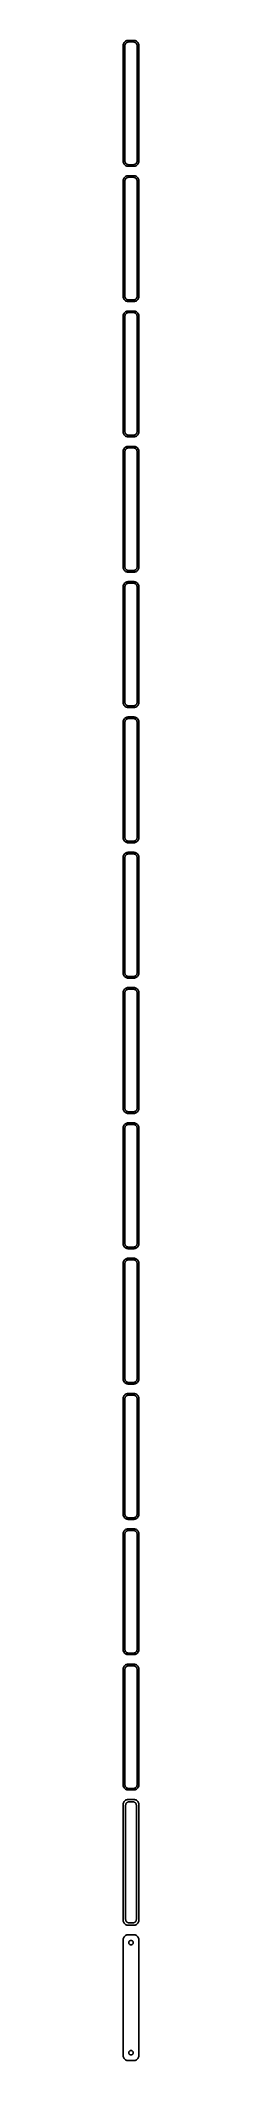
# Model space of a CAD drawing. Header units: metres. Extents: x -8 to 8, y 1875 to 3801.
import ezdxf

# ---------------------------------------------------------------- set-up
doc = ezdxf.new("R2010")
doc.units = ezdxf.units.M

msp = doc.modelspace()

# ---------------------------------------------------------------- linework, layer by layer
for p, q in [((-7.46057, 3796.63), (-7.5, 3796)), ((-7.5, 3796), (-7.5, 3686)), ((-7.34291, 3797.24), (-7.46057, 3796.63)), ((-7.14888, 3797.84), (-7.34291, 3797.24)), ((-6.88153, 3798.41), (-7.14888, 3797.84)), ((-6.54507, 3798.94), (-6.88153, 3798.41)), ((-6.14484, 3799.42), (-6.54507, 3798.94)), ((-5.68712, 3799.85), (-6.14484, 3799.42)), ((-6, 3795.5), (-5.96844, 3796)), ((-6, 3686.5), (-6, 3795.5)), ((-5.96844, 3796), (-5.87433, 3796.49)), ((-5.87433, 3796.49), (-5.7191, 3796.97)), ((-5.7191, 3796.97), (-5.50522, 3797.43)), ((-5.17912, 3800.22), (-5.68712, 3799.85)), ((-5.50522, 3797.43), (-5.23605, 3797.85)), ((-5.23605, 3797.85), (-4.91586, 3798.24)), ((-4.62889, 3800.52), (-5.17912, 3800.22)), ((-4.91586, 3798.24), (-4.54968, 3798.58)), ((-4.04507, 3800.76), (-4.62889, 3800.52)), ((-4.54968, 3798.58), (-4.1433, 3798.88)), ((-4.1433, 3798.88), (-3.70311, 3799.12)), ((-3.4369, 3800.91), (-4.04507, 3800.76)), ((-3.70311, 3799.12), (-3.23605, 3799.3)), ((-2.81395, 3800.99), (-3.4369, 3800.91)), ((-3.23605, 3799.3), (-2.74951, 3799.43)), ((2.81395, 3800.99), (-2.81395, 3800.99)), ((-2.74951, 3799.43), (-2.25116, 3799.49)), ((-2.25116, 3799.49), (2.25116, 3799.49)), ((2.25116, 3799.49), (2.74951, 3799.43)), ((2.74951, 3799.43), (3.23605, 3799.3)), ((3.4369, 3800.91), (2.81395, 3800.99)), ((3.23605, 3799.3), (3.70311, 3799.12)), ((4.04507, 3800.76), (3.4369, 3800.91)), ((3.70311, 3799.12), (4.1433, 3798.88)), ((4.62889, 3800.52), (4.04507, 3800.76)), ((4.1433, 3798.88), (4.54968, 3798.58)), ((4.54968, 3798.58), (4.91586, 3798.24)), ((5.17912, 3800.22), (4.62889, 3800.52)), ((4.91586, 3798.24), (5.23605, 3797.85)), ((5.68712, 3799.85), (5.17912, 3800.22)), ((5.23605, 3797.85), (5.50522, 3797.43)), ((5.50522, 3797.43), (5.7191, 3796.97)), ((6.14484, 3799.42), (5.68712, 3799.85)), ((5.7191, 3796.97), (5.87433, 3796.49)), ((5.87433, 3796.49), (5.96844, 3796)), ((5.96844, 3796), (6, 3795.5)), ((6, 3795.5), (6, 3686.5)), ((6.54507, 3798.94), (6.14484, 3799.42)), ((6.88153, 3798.41), (6.54507, 3798.94)), ((7.14888, 3797.84), (6.88153, 3798.41)), ((7.34291, 3797.24), (7.14888, 3797.84)), ((7.46057, 3796.63), (7.34291, 3797.24)), ((7.5, 3796), (7.46057, 3796.63)), ((7.5, 3686), (7.5, 3796)), ((-7.5, 3686), (-7.46057, 3685.37)), ((-7.46057, 3685.37), (-7.34291, 3684.76)), ((-7.34291, 3684.76), (-7.14888, 3684.16)), ((-7.14888, 3684.16), (-6.88153, 3683.59)), ((-6.88153, 3683.59), (-6.54507, 3683.06)), ((-6.54507, 3683.06), (-6.14484, 3682.58)), ((-6.14484, 3682.58), (-5.68712, 3682.15)), ((-5.96844, 3686), (-6, 3686.5)), ((-5.87433, 3685.51), (-5.96844, 3686)), ((-5.7191, 3685.03), (-5.87433, 3685.51)), ((-5.50522, 3684.57), (-5.7191, 3685.03)), ((-5.68712, 3682.15), (-5.17912, 3681.78)), ((-5.23605, 3684.15), (-5.50522, 3684.57)), ((-4.91586, 3683.76), (-5.23605, 3684.15)), ((-5.17912, 3681.78), (-4.62889, 3681.48)), ((-4.54968, 3683.42), (-4.91586, 3683.76)), ((-4.62889, 3681.48), (-4.04507, 3681.24)), ((-4.1433, 3683.12), (-4.54968, 3683.42)), ((-3.70311, 3682.88), (-4.1433, 3683.12)), ((-4.04507, 3681.24), (-3.4369, 3681.09)), ((-3.23605, 3682.7), (-3.70311, 3682.88)), ((-3.4369, 3681.09), (-2.81395, 3681.01)), ((-2.74951, 3682.57), (-3.23605, 3682.7)), ((-2.81395, 3681.01), (2.81395, 3681.01)), ((-2.25116, 3682.51), (-2.74951, 3682.57)), ((2.25116, 3682.51), (-2.25116, 3682.51)), ((2.74951, 3682.57), (2.25116, 3682.51)), ((3.23605, 3682.7), (2.74951, 3682.57)), ((2.81395, 3681.01), (3.4369, 3681.09)), ((3.70311, 3682.88), (3.23605, 3682.7)), ((3.4369, 3681.09), (4.04507, 3681.24)), ((4.1433, 3683.12), (3.70311, 3682.88)), ((4.04507, 3681.24), (4.62889, 3681.48)), ((4.54968, 3683.42), (4.1433, 3683.12)), ((4.91586, 3683.76), (4.54968, 3683.42)), ((4.62889, 3681.48), (5.17912, 3681.78)), ((5.23605, 3684.15), (4.91586, 3683.76)), ((5.17912, 3681.78), (5.68712, 3682.15)), ((5.50522, 3684.57), (5.23605, 3684.15)), ((5.7191, 3685.03), (5.50522, 3684.57)), ((5.68712, 3682.15), (6.14484, 3682.58)), ((5.87433, 3685.51), (5.7191, 3685.03)), ((5.96844, 3686), (5.87433, 3685.51)), ((6, 3686.5), (5.96844, 3686)), ((6.14484, 3682.58), (6.54507, 3683.06)), ((6.54507, 3683.06), (6.88153, 3683.59)), ((6.88153, 3683.59), (7.14888, 3684.16)), ((7.14888, 3684.16), (7.34291, 3684.76)), ((7.34291, 3684.76), (7.46057, 3685.37)), ((7.46057, 3685.37), (7.5, 3686)), ((-7.46057, 3667.63), (-7.5, 3667)), ((-7.5, 3667), (-7.5, 3557)), ((-7.34291, 3668.24), (-7.46057, 3667.63)), ((-7.14888, 3668.84), (-7.34291, 3668.24)), ((-6.88153, 3669.41), (-7.14888, 3668.84)), ((-6.54507, 3669.94), (-6.88153, 3669.41)), ((-6.14484, 3670.42), (-6.54507, 3669.94)), ((-5.68712, 3670.85), (-6.14484, 3670.42)), ((-6, 3666.5), (-5.96844, 3667)), ((-6, 3557.5), (-6, 3666.5)), ((-5.96844, 3667), (-5.87433, 3667.49)), ((-5.87433, 3667.49), (-5.7191, 3667.97)), ((-5.7191, 3667.97), (-5.50522, 3668.43)), ((-5.17912, 3671.22), (-5.68712, 3670.85)), ((-5.50522, 3668.43), (-5.23605, 3668.85)), ((-5.23605, 3668.85), (-4.91586, 3669.24)), ((-4.62889, 3671.52), (-5.17912, 3671.22)), ((-4.91586, 3669.24), (-4.54968, 3669.58)), ((-4.04507, 3671.76), (-4.62889, 3671.52)), ((-4.54968, 3669.58), (-4.1433, 3669.88)), ((-4.1433, 3669.88), (-3.70311, 3670.12)), ((-3.4369, 3671.91), (-4.04507, 3671.76)), ((-3.70311, 3670.12), (-3.23605, 3670.3)), ((-2.81395, 3671.99), (-3.4369, 3671.91)), ((-3.23605, 3670.3), (-2.74951, 3670.43)), ((2.81395, 3671.99), (-2.81395, 3671.99)), ((-2.74951, 3670.43), (-2.25116, 3670.49)), ((-2.25116, 3670.49), (2.25116, 3670.49)), ((2.25116, 3670.49), (2.74951, 3670.43)), ((2.74951, 3670.43), (3.23605, 3670.3)), ((3.4369, 3671.91), (2.81395, 3671.99)), ((3.23605, 3670.3), (3.70311, 3670.12)), ((4.04507, 3671.76), (3.4369, 3671.91)), ((3.70311, 3670.12), (4.1433, 3669.88)), ((4.62889, 3671.52), (4.04507, 3671.76)), ((4.1433, 3669.88), (4.54968, 3669.58)), ((4.54968, 3669.58), (4.91586, 3669.24)), ((5.17912, 3671.22), (4.62889, 3671.52)), ((4.91586, 3669.24), (5.23605, 3668.85)), ((5.68712, 3670.85), (5.17912, 3671.22)), ((5.23605, 3668.85), (5.50522, 3668.43)), ((5.50522, 3668.43), (5.7191, 3667.97)), ((6.14484, 3670.42), (5.68712, 3670.85)), ((5.7191, 3667.97), (5.87433, 3667.49)), ((5.87433, 3667.49), (5.96844, 3667)), ((5.96844, 3667), (6, 3666.5)), ((6, 3666.5), (6, 3557.5)), ((6.54507, 3669.94), (6.14484, 3670.42)), ((6.88153, 3669.41), (6.54507, 3669.94)), ((7.14888, 3668.84), (6.88153, 3669.41)), ((7.34291, 3668.24), (7.14888, 3668.84)), ((7.46057, 3667.63), (7.34291, 3668.24)), ((7.5, 3667), (7.46057, 3667.63)), ((7.5, 3557), (7.5, 3667)), ((-7.5, 3557), (-7.46057, 3556.37)), ((-7.46057, 3556.37), (-7.34291, 3555.76)), ((-7.34291, 3555.76), (-7.14888, 3555.16)), ((-7.14888, 3555.16), (-6.88153, 3554.59)), ((-6.88153, 3554.59), (-6.54507, 3554.06)), ((-6.54507, 3554.06), (-6.14484, 3553.58)), ((-6.14484, 3553.58), (-5.68712, 3553.15)), ((-5.96844, 3557), (-6, 3557.5)), ((-5.87433, 3556.51), (-5.96844, 3557)), ((-5.7191, 3556.03), (-5.87433, 3556.51)), ((-5.50522, 3555.57), (-5.7191, 3556.03)), ((-5.68712, 3553.15), (-5.17912, 3552.78)), ((-5.23605, 3555.15), (-5.50522, 3555.57)), ((-4.91586, 3554.76), (-5.23605, 3555.15)), ((-5.17912, 3552.78), (-4.62889, 3552.48)), ((-4.54968, 3554.42), (-4.91586, 3554.76)), ((-4.62889, 3552.48), (-4.04507, 3552.24)), ((-4.1433, 3554.12), (-4.54968, 3554.42)), ((-3.70311, 3553.88), (-4.1433, 3554.12)), ((-4.04507, 3552.24), (-3.4369, 3552.09)), ((-3.23605, 3553.7), (-3.70311, 3553.88)), ((-3.4369, 3552.09), (-2.81395, 3552.01)), ((-2.74951, 3553.57), (-3.23605, 3553.7)), ((-2.81395, 3552.01), (2.81395, 3552.01)), ((-2.25116, 3553.51), (-2.74951, 3553.57)), ((2.25116, 3553.51), (-2.25116, 3553.51)), ((2.74951, 3553.57), (2.25116, 3553.51)), ((3.23605, 3553.7), (2.74951, 3553.57)), ((2.81395, 3552.01), (3.4369, 3552.09)), ((3.70311, 3553.88), (3.23605, 3553.7)), ((3.4369, 3552.09), (4.04507, 3552.24)), ((4.1433, 3554.12), (3.70311, 3553.88)), ((4.04507, 3552.24), (4.62889, 3552.48)), ((4.54968, 3554.42), (4.1433, 3554.12)), ((4.91586, 3554.76), (4.54968, 3554.42)), ((4.62889, 3552.48), (5.17912, 3552.78)), ((5.23605, 3555.15), (4.91586, 3554.76)), ((5.17912, 3552.78), (5.68712, 3553.15)), ((5.50522, 3555.57), (5.23605, 3555.15)), ((5.7191, 3556.03), (5.50522, 3555.57)), ((5.68712, 3553.15), (6.14484, 3553.58)), ((5.87433, 3556.51), (5.7191, 3556.03)), ((5.96844, 3557), (5.87433, 3556.51)), ((6, 3557.5), (5.96844, 3557)), ((6.14484, 3553.58), (6.54507, 3554.06)), ((6.54507, 3554.06), (6.88153, 3554.59)), ((6.88153, 3554.59), (7.14888, 3555.16)), ((7.14888, 3555.16), (7.34291, 3555.76)), ((7.34291, 3555.76), (7.46057, 3556.37)), ((7.46057, 3556.37), (7.5, 3557)), ((-7.46057, 3538.63), (-7.5, 3538)), ((-7.5, 3538), (-7.5, 3428)), ((-7.34291, 3539.24), (-7.46057, 3538.63)), ((-7.14888, 3539.84), (-7.34291, 3539.24)), ((-6.88153, 3540.41), (-7.14888, 3539.84)), ((-6.54507, 3540.94), (-6.88153, 3540.41)), ((-6.14484, 3541.42), (-6.54507, 3540.94)), ((-5.68712, 3541.85), (-6.14484, 3541.42)), ((-6, 3537.5), (-5.96844, 3538)), ((-6, 3428.5), (-6, 3537.5)), ((-5.96844, 3538), (-5.87433, 3538.49)), ((-5.87433, 3538.49), (-5.7191, 3538.97)), ((-5.7191, 3538.97), (-5.50522, 3539.43)), ((-5.17912, 3542.22), (-5.68712, 3541.85)), ((-5.50522, 3539.43), (-5.23605, 3539.85)), ((-5.23605, 3539.85), (-4.91586, 3540.24)), ((-4.62889, 3542.52), (-5.17912, 3542.22)), ((-4.91586, 3540.24), (-4.54968, 3540.58)), ((-4.04507, 3542.76), (-4.62889, 3542.52)), ((-4.54968, 3540.58), (-4.1433, 3540.88)), ((-4.1433, 3540.88), (-3.70311, 3541.12)), ((-3.4369, 3542.91), (-4.04507, 3542.76)), ((-3.70311, 3541.12), (-3.23605, 3541.3)), ((-2.81395, 3542.99), (-3.4369, 3542.91)), ((-3.23605, 3541.3), (-2.74951, 3541.43)), ((2.81395, 3542.99), (-2.81395, 3542.99)), ((-2.74951, 3541.43), (-2.25116, 3541.49)), ((-2.25116, 3541.49), (2.25116, 3541.49)), ((2.25116, 3541.49), (2.74951, 3541.43)), ((2.74951, 3541.43), (3.23605, 3541.3)), ((3.4369, 3542.91), (2.81395, 3542.99)), ((3.23605, 3541.3), (3.70311, 3541.12)), ((4.04507, 3542.76), (3.4369, 3542.91)), ((3.70311, 3541.12), (4.1433, 3540.88)), ((4.62889, 3542.52), (4.04507, 3542.76)), ((4.1433, 3540.88), (4.54968, 3540.58)), ((4.54968, 3540.58), (4.91586, 3540.24)), ((5.17912, 3542.22), (4.62889, 3542.52)), ((4.91586, 3540.24), (5.23605, 3539.85)), ((5.68712, 3541.85), (5.17912, 3542.22)), ((5.23605, 3539.85), (5.50522, 3539.43)), ((5.50522, 3539.43), (5.7191, 3538.97)), ((6.14484, 3541.42), (5.68712, 3541.85)), ((5.7191, 3538.97), (5.87433, 3538.49)), ((5.87433, 3538.49), (5.96844, 3538)), ((5.96844, 3538), (6, 3537.5)), ((6, 3537.5), (6, 3428.5)), ((6.54507, 3540.94), (6.14484, 3541.42)), ((6.88153, 3540.41), (6.54507, 3540.94)), ((7.14888, 3539.84), (6.88153, 3540.41)), ((7.34291, 3539.24), (7.14888, 3539.84)), ((7.46057, 3538.63), (7.34291, 3539.24)), ((7.5, 3538), (7.46057, 3538.63)), ((7.5, 3428), (7.5, 3538)), ((-5.96844, 3428), (-6, 3428.5)), ((6, 3428.5), (5.96844, 3428)), ((-7.5, 3428), (-7.46057, 3427.37)), ((-7.46057, 3409.63), (-7.5, 3409)), ((-7.5, 3409), (-7.5, 3299)), ((-7.46057, 3427.37), (-7.34291, 3426.76)), ((-7.34291, 3410.24), (-7.46057, 3409.63)), ((-7.34291, 3426.76), (-7.14888, 3426.16)), ((-7.14888, 3410.84), (-7.34291, 3410.24)), ((-7.14888, 3426.16), (-6.88153, 3425.59)), ((-6.88153, 3411.41), (-7.14888, 3410.84)), ((-6.88153, 3425.59), (-6.54507, 3425.06)), ((-6.54507, 3411.94), (-6.88153, 3411.41)), ((-6.54507, 3425.06), (-6.14484, 3424.58)), ((-6.14484, 3412.42), (-6.54507, 3411.94)), ((-6.14484, 3424.58), (-5.68712, 3424.15)), ((-5.68712, 3412.85), (-6.14484, 3412.42)), ((-6, 3408.5), (-5.96844, 3409)), ((-5.87433, 3427.51), (-5.96844, 3428)), ((-5.96844, 3409), (-5.87433, 3409.49)), ((-5.7191, 3427.03), (-5.87433, 3427.51)), ((-5.87433, 3409.49), (-5.7191, 3409.97)), ((-5.50522, 3426.57), (-5.7191, 3427.03)), ((-5.7191, 3409.97), (-5.50522, 3410.43)), ((-5.68712, 3424.15), (-5.17912, 3423.78)), ((-5.17912, 3413.22), (-5.68712, 3412.85)), ((-5.23605, 3426.15), (-5.50522, 3426.57)), ((-5.50522, 3410.43), (-5.23605, 3410.85)), ((-4.91586, 3425.76), (-5.23605, 3426.15)), ((-5.23605, 3410.85), (-4.91586, 3411.24)), ((-5.17912, 3423.78), (-4.62889, 3423.48)), ((-4.62889, 3413.52), (-5.17912, 3413.22)), ((-4.54968, 3425.42), (-4.91586, 3425.76)), ((-4.91586, 3411.24), (-4.54968, 3411.58)), ((-4.62889, 3423.48), (-4.04507, 3423.24)), ((-4.04507, 3413.76), (-4.62889, 3413.52)), ((-4.1433, 3425.12), (-4.54968, 3425.42)), ((-4.54968, 3411.58), (-4.1433, 3411.88)), ((-3.70311, 3424.88), (-4.1433, 3425.12)), ((-4.1433, 3411.88), (-3.70311, 3412.12)), ((-4.04507, 3423.24), (-3.4369, 3423.09)), ((-3.4369, 3413.91), (-4.04507, 3413.76)), ((-3.23605, 3424.7), (-3.70311, 3424.88)), ((-3.70311, 3412.12), (-3.23605, 3412.3)), ((-3.4369, 3423.09), (-2.81395, 3423.01)), ((-2.81395, 3413.99), (-3.4369, 3413.91)), ((-2.74951, 3424.57), (-3.23605, 3424.7)), ((-3.23605, 3412.3), (-2.74951, 3412.43)), ((-2.81395, 3423.01), (2.81395, 3423.01)), ((2.81395, 3413.99), (-2.81395, 3413.99)), ((-2.25116, 3424.51), (-2.74951, 3424.57)), ((-2.74951, 3412.43), (-2.25116, 3412.49)), ((2.25116, 3424.51), (-2.25116, 3424.51)), ((-2.25116, 3412.49), (2.25116, 3412.49)), ((2.74951, 3424.57), (2.25116, 3424.51)), ((2.25116, 3412.49), (2.74951, 3412.43)), ((3.23605, 3424.7), (2.74951, 3424.57)), ((2.74951, 3412.43), (3.23605, 3412.3)), ((2.81395, 3423.01), (3.4369, 3423.09)), ((3.4369, 3413.91), (2.81395, 3413.99)), ((3.70311, 3424.88), (3.23605, 3424.7)), ((3.23605, 3412.3), (3.70311, 3412.12)), ((3.4369, 3423.09), (4.04507, 3423.24)), ((4.04507, 3413.76), (3.4369, 3413.91)), ((4.1433, 3425.12), (3.70311, 3424.88)), ((3.70311, 3412.12), (4.1433, 3411.88)), ((4.04507, 3423.24), (4.62889, 3423.48)), ((4.62889, 3413.52), (4.04507, 3413.76)), ((4.54968, 3425.42), (4.1433, 3425.12)), ((4.1433, 3411.88), (4.54968, 3411.58)), ((4.91586, 3425.76), (4.54968, 3425.42)), ((4.54968, 3411.58), (4.91586, 3411.24)), ((4.62889, 3423.48), (5.17912, 3423.78)), ((5.17912, 3413.22), (4.62889, 3413.52)), ((5.23605, 3426.15), (4.91586, 3425.76)), ((4.91586, 3411.24), (5.23605, 3410.85)), ((5.17912, 3423.78), (5.68712, 3424.15)), ((5.68712, 3412.85), (5.17912, 3413.22)), ((5.50522, 3426.57), (5.23605, 3426.15)), ((5.23605, 3410.85), (5.50522, 3410.43)), ((5.7191, 3427.03), (5.50522, 3426.57)), ((5.50522, 3410.43), (5.7191, 3409.97)), ((5.68712, 3424.15), (6.14484, 3424.58)), ((6.14484, 3412.42), (5.68712, 3412.85)), ((5.87433, 3427.51), (5.7191, 3427.03)), ((5.7191, 3409.97), (5.87433, 3409.49)), ((5.96844, 3428), (5.87433, 3427.51)), ((5.87433, 3409.49), (5.96844, 3409)), ((5.96844, 3409), (6, 3408.5)), ((6.14484, 3424.58), (6.54507, 3425.06)), ((6.54507, 3411.94), (6.14484, 3412.42)), ((6.54507, 3425.06), (6.88153, 3425.59)), ((6.88153, 3411.41), (6.54507, 3411.94)), ((6.88153, 3425.59), (7.14888, 3426.16)), ((7.14888, 3410.84), (6.88153, 3411.41)), ((7.14888, 3426.16), (7.34291, 3426.76)), ((7.34291, 3410.24), (7.14888, 3410.84)), ((7.34291, 3426.76), (7.46057, 3427.37)), ((7.46057, 3409.63), (7.34291, 3410.24)), ((7.46057, 3427.37), (7.5, 3428)), ((7.5, 3409), (7.46057, 3409.63)), ((7.5, 3299), (7.5, 3409)), ((-6, 3299.5), (-6, 3408.5)), ((6, 3408.5), (6, 3299.5)), ((-7.5, 3299), (-7.46057, 3298.37)), ((-7.46057, 3298.37), (-7.34291, 3297.76)), ((-7.34291, 3297.76), (-7.14888, 3297.16)), ((-7.14888, 3297.16), (-6.88153, 3296.59)), ((-6.88153, 3296.59), (-6.54507, 3296.06)), ((-6.54507, 3296.06), (-6.14484, 3295.58)), ((-6.14484, 3295.58), (-5.68712, 3295.15)), ((-5.96844, 3299), (-6, 3299.5)), ((-5.87433, 3298.51), (-5.96844, 3299)), ((-5.7191, 3298.03), (-5.87433, 3298.51)), ((-5.50522, 3297.57), (-5.7191, 3298.03)), ((-5.68712, 3295.15), (-5.17912, 3294.78)), ((-5.23605, 3297.15), (-5.50522, 3297.57)), ((-4.91586, 3296.76), (-5.23605, 3297.15)), ((-5.17912, 3294.78), (-4.62889, 3294.48)), ((-4.54968, 3296.42), (-4.91586, 3296.76)), ((-4.62889, 3294.48), (-4.04507, 3294.24)), ((-4.1433, 3296.12), (-4.54968, 3296.42)), ((-3.70311, 3295.88), (-4.1433, 3296.12)), ((-4.04507, 3294.24), (-3.4369, 3294.09)), ((-3.23605, 3295.7), (-3.70311, 3295.88)), ((-3.4369, 3294.09), (-2.81395, 3294.01)), ((-2.74951, 3295.57), (-3.23605, 3295.7)), ((-2.81395, 3294.01), (2.81395, 3294.01)), ((-2.25116, 3295.51), (-2.74951, 3295.57)), ((2.25116, 3295.51), (-2.25116, 3295.51)), ((2.74951, 3295.57), (2.25116, 3295.51)), ((3.23605, 3295.7), (2.74951, 3295.57)), ((2.81395, 3294.01), (3.4369, 3294.09)), ((3.70311, 3295.88), (3.23605, 3295.7)), ((3.4369, 3294.09), (4.04507, 3294.24)), ((4.1433, 3296.12), (3.70311, 3295.88)), ((4.04507, 3294.24), (4.62889, 3294.48)), ((4.54968, 3296.42), (4.1433, 3296.12)), ((4.91586, 3296.76), (4.54968, 3296.42)), ((4.62889, 3294.48), (5.17912, 3294.78)), ((5.23605, 3297.15), (4.91586, 3296.76)), ((5.17912, 3294.78), (5.68712, 3295.15)), ((5.50522, 3297.57), (5.23605, 3297.15)), ((5.7191, 3298.03), (5.50522, 3297.57)), ((5.68712, 3295.15), (6.14484, 3295.58)), ((5.87433, 3298.51), (5.7191, 3298.03)), ((5.96844, 3299), (5.87433, 3298.51)), ((6, 3299.5), (5.96844, 3299)), ((6.14484, 3295.58), (6.54507, 3296.06)), ((6.54507, 3296.06), (6.88153, 3296.59)), ((6.88153, 3296.59), (7.14888, 3297.16)), ((7.14888, 3297.16), (7.34291, 3297.76)), ((7.34291, 3297.76), (7.46057, 3298.37)), ((7.46057, 3298.37), (7.5, 3299)), ((-7.46057, 3280.63), (-7.5, 3280)), ((-7.5, 3280), (-7.5, 3170)), ((-7.34291, 3281.24), (-7.46057, 3280.63)), ((-7.14888, 3281.84), (-7.34291, 3281.24)), ((-6.88153, 3282.41), (-7.14888, 3281.84)), ((-6.54507, 3282.94), (-6.88153, 3282.41)), ((-6.14484, 3283.42), (-6.54507, 3282.94)), ((-5.68712, 3283.85), (-6.14484, 3283.42)), ((-6, 3279.5), (-5.96844, 3280)), ((-6, 3170.5), (-6, 3279.5)), ((-5.96844, 3280), (-5.87433, 3280.49)), ((-5.87433, 3280.49), (-5.7191, 3280.97)), ((-5.7191, 3280.97), (-5.50522, 3281.43)), ((-5.17912, 3284.22), (-5.68712, 3283.85)), ((-5.50522, 3281.43), (-5.23605, 3281.85)), ((-5.23605, 3281.85), (-4.91586, 3282.24)), ((-4.62889, 3284.52), (-5.17912, 3284.22)), ((-4.91586, 3282.24), (-4.54968, 3282.58)), ((-4.04507, 3284.76), (-4.62889, 3284.52)), ((-4.54968, 3282.58), (-4.1433, 3282.88)), ((-4.1433, 3282.88), (-3.70311, 3283.12)), ((-3.4369, 3284.91), (-4.04507, 3284.76)), ((-3.70311, 3283.12), (-3.23605, 3283.3)), ((-2.81395, 3284.99), (-3.4369, 3284.91)), ((-3.23605, 3283.3), (-2.74951, 3283.43)), ((2.81395, 3284.99), (-2.81395, 3284.99)), ((-2.74951, 3283.43), (-2.25116, 3283.49)), ((-2.25116, 3283.49), (2.25116, 3283.49)), ((2.25116, 3283.49), (2.74951, 3283.43)), ((2.74951, 3283.43), (3.23605, 3283.3)), ((3.4369, 3284.91), (2.81395, 3284.99)), ((3.23605, 3283.3), (3.70311, 3283.12)), ((4.04507, 3284.76), (3.4369, 3284.91)), ((3.70311, 3283.12), (4.1433, 3282.88)), ((4.62889, 3284.52), (4.04507, 3284.76)), ((4.1433, 3282.88), (4.54968, 3282.58)), ((4.54968, 3282.58), (4.91586, 3282.24)), ((5.17912, 3284.22), (4.62889, 3284.52)), ((4.91586, 3282.24), (5.23605, 3281.85)), ((5.68712, 3283.85), (5.17912, 3284.22)), ((5.23605, 3281.85), (5.50522, 3281.43)), ((5.50522, 3281.43), (5.7191, 3280.97)), ((6.14484, 3283.42), (5.68712, 3283.85)), ((5.7191, 3280.97), (5.87433, 3280.49)), ((5.87433, 3280.49), (5.96844, 3280)), ((5.96844, 3280), (6, 3279.5)), ((6, 3279.5), (6, 3170.5)), ((6.54507, 3282.94), (6.14484, 3283.42)), ((6.88153, 3282.41), (6.54507, 3282.94)), ((7.14888, 3281.84), (6.88153, 3282.41)), ((7.34291, 3281.24), (7.14888, 3281.84)), ((7.46057, 3280.63), (7.34291, 3281.24)), ((7.5, 3280), (7.46057, 3280.63)), ((7.5, 3170), (7.5, 3280)), ((-7.5, 3170), (-7.46057, 3169.37)), ((-7.46057, 3169.37), (-7.34291, 3168.76)), ((-7.34291, 3168.76), (-7.14888, 3168.16)), ((-7.14888, 3168.16), (-6.88153, 3167.59)), ((-6.88153, 3167.59), (-6.54507, 3167.06)), ((-6.54507, 3167.06), (-6.14484, 3166.58)), ((-6.14484, 3166.58), (-5.68712, 3166.15)), ((-5.96844, 3170), (-6, 3170.5)), ((-5.87433, 3169.51), (-5.96844, 3170)), ((-5.7191, 3169.03), (-5.87433, 3169.51)), ((-5.50522, 3168.57), (-5.7191, 3169.03)), ((-5.68712, 3166.15), (-5.17912, 3165.78)), ((-5.23605, 3168.15), (-5.50522, 3168.57)), ((-4.91586, 3167.76), (-5.23605, 3168.15)), ((-5.17912, 3165.78), (-4.62889, 3165.48)), ((-4.54968, 3167.42), (-4.91586, 3167.76)), ((-4.62889, 3165.48), (-4.04507, 3165.24)), ((-4.1433, 3167.12), (-4.54968, 3167.42)), ((-3.70311, 3166.88), (-4.1433, 3167.12)), ((-4.04507, 3165.24), (-3.4369, 3165.09)), ((-3.23605, 3166.7), (-3.70311, 3166.88)), ((-3.4369, 3165.09), (-2.81395, 3165.01)), ((-2.74951, 3166.57), (-3.23605, 3166.7)), ((-2.81395, 3165.01), (2.81395, 3165.01)), ((-2.25116, 3166.51), (-2.74951, 3166.57)), ((2.25116, 3166.51), (-2.25116, 3166.51)), ((2.74951, 3166.57), (2.25116, 3166.51)), ((3.23605, 3166.7), (2.74951, 3166.57)), ((2.81395, 3165.01), (3.4369, 3165.09)), ((3.70311, 3166.88), (3.23605, 3166.7)), ((3.4369, 3165.09), (4.04507, 3165.24)), ((4.1433, 3167.12), (3.70311, 3166.88)), ((4.04507, 3165.24), (4.62889, 3165.48)), ((4.54968, 3167.42), (4.1433, 3167.12)), ((4.91586, 3167.76), (4.54968, 3167.42)), ((4.62889, 3165.48), (5.17912, 3165.78)), ((5.23605, 3168.15), (4.91586, 3167.76)), ((5.17912, 3165.78), (5.68712, 3166.15)), ((5.50522, 3168.57), (5.23605, 3168.15)), ((5.7191, 3169.03), (5.50522, 3168.57)), ((5.68712, 3166.15), (6.14484, 3166.58)), ((5.87433, 3169.51), (5.7191, 3169.03)), ((5.96844, 3170), (5.87433, 3169.51)), ((6, 3170.5), (5.96844, 3170)), ((6.14484, 3166.58), (6.54507, 3167.06)), ((6.54507, 3167.06), (6.88153, 3167.59)), ((6.88153, 3167.59), (7.14888, 3168.16)), ((7.14888, 3168.16), (7.34291, 3168.76)), ((7.34291, 3168.76), (7.46057, 3169.37)), ((7.46057, 3169.37), (7.5, 3170)), ((-7.46057, 3151.63), (-7.5, 3151)), ((-7.5, 3151), (-7.5, 3041)), ((-7.34291, 3152.24), (-7.46057, 3151.63)), ((-7.14888, 3152.84), (-7.34291, 3152.24)), ((-6.88153, 3153.41), (-7.14888, 3152.84)), ((-6.54507, 3153.94), (-6.88153, 3153.41)), ((-6.14484, 3154.42), (-6.54507, 3153.94)), ((-5.68712, 3154.85), (-6.14484, 3154.42)), ((-6, 3150.5), (-5.96844, 3151)), ((-6, 3041.5), (-6, 3150.5)), ((-5.96844, 3151), (-5.87433, 3151.49)), ((-5.87433, 3151.49), (-5.7191, 3151.97)), ((-5.7191, 3151.97), (-5.50522, 3152.43)), ((-5.17912, 3155.22), (-5.68712, 3154.85)), ((-5.50522, 3152.43), (-5.23605, 3152.85)), ((-5.23605, 3152.85), (-4.91586, 3153.24)), ((-4.62889, 3155.52), (-5.17912, 3155.22)), ((-4.91586, 3153.24), (-4.54968, 3153.58)), ((-4.04507, 3155.76), (-4.62889, 3155.52)), ((-4.54968, 3153.58), (-4.1433, 3153.88)), ((-4.1433, 3153.88), (-3.70311, 3154.12)), ((-3.4369, 3155.91), (-4.04507, 3155.76)), ((-3.70311, 3154.12), (-3.23605, 3154.3)), ((-2.81395, 3155.99), (-3.4369, 3155.91)), ((-3.23605, 3154.3), (-2.74951, 3154.43)), ((2.81395, 3155.99), (-2.81395, 3155.99)), ((-2.74951, 3154.43), (-2.25116, 3154.49)), ((-2.25116, 3154.49), (2.25116, 3154.49)), ((2.25116, 3154.49), (2.74951, 3154.43)), ((2.74951, 3154.43), (3.23605, 3154.3)), ((3.4369, 3155.91), (2.81395, 3155.99)), ((3.23605, 3154.3), (3.70311, 3154.12)), ((4.04507, 3155.76), (3.4369, 3155.91)), ((3.70311, 3154.12), (4.1433, 3153.88)), ((4.62889, 3155.52), (4.04507, 3155.76)), ((4.1433, 3153.88), (4.54968, 3153.58)), ((4.54968, 3153.58), (4.91586, 3153.24)), ((5.17912, 3155.22), (4.62889, 3155.52)), ((4.91586, 3153.24), (5.23605, 3152.85)), ((5.68712, 3154.85), (5.17912, 3155.22)), ((5.23605, 3152.85), (5.50522, 3152.43)), ((5.50522, 3152.43), (5.7191, 3151.97)), ((6.14484, 3154.42), (5.68712, 3154.85)), ((5.7191, 3151.97), (5.87433, 3151.49)), ((5.87433, 3151.49), (5.96844, 3151)), ((5.96844, 3151), (6, 3150.5)), ((6, 3150.5), (6, 3041.5)), ((6.54507, 3153.94), (6.14484, 3154.42)), ((6.88153, 3153.41), (6.54507, 3153.94)), ((7.14888, 3152.84), (6.88153, 3153.41)), ((7.34291, 3152.24), (7.14888, 3152.84)), ((7.46057, 3151.63), (7.34291, 3152.24)), ((7.5, 3151), (7.46057, 3151.63)), ((7.5, 3041), (7.5, 3151)), ((-7.5, 3041), (-7.46057, 3040.37)), ((-7.46057, 3040.37), (-7.34291, 3039.76)), ((-7.34291, 3039.76), (-7.14888, 3039.16)), ((-7.14888, 3023.84), (-7.34291, 3023.24)), ((-7.14888, 3039.16), (-6.88153, 3038.59)), ((-6.88153, 3024.41), (-7.14888, 3023.84)), ((-6.88153, 3038.59), (-6.54507, 3038.06)), ((-6.54507, 3024.94), (-6.88153, 3024.41)), ((-6.54507, 3038.06), (-6.14484, 3037.58)), ((-6.14484, 3025.42), (-6.54507, 3024.94)), ((-6.14484, 3037.58), (-5.68712, 3037.15)), ((-5.68712, 3025.85), (-6.14484, 3025.42)), ((-5.96844, 3041), (-6, 3041.5)), ((-5.87433, 3040.51), (-5.96844, 3041)), ((-5.7191, 3040.03), (-5.87433, 3040.51)), ((-5.50522, 3039.57), (-5.7191, 3040.03)), ((-5.68712, 3037.15), (-5.17912, 3036.78)), ((-5.17912, 3026.22), (-5.68712, 3025.85)), ((-5.23605, 3039.15), (-5.50522, 3039.57)), ((-5.50522, 3023.43), (-5.23605, 3023.85)), ((-4.91586, 3038.76), (-5.23605, 3039.15)), ((-5.23605, 3023.85), (-4.91586, 3024.24)), ((-5.17912, 3036.78), (-4.62889, 3036.48)), ((-4.62889, 3026.52), (-5.17912, 3026.22)), ((-4.54968, 3038.42), (-4.91586, 3038.76)), ((-4.91586, 3024.24), (-4.54968, 3024.58)), ((-4.62889, 3036.48), (-4.04507, 3036.24)), ((-4.04507, 3026.76), (-4.62889, 3026.52)), ((-4.1433, 3038.12), (-4.54968, 3038.42)), ((-4.54968, 3024.58), (-4.1433, 3024.88)), ((-3.70311, 3037.88), (-4.1433, 3038.12)), ((-4.1433, 3024.88), (-3.70311, 3025.12)), ((-4.04507, 3036.24), (-3.4369, 3036.09)), ((-3.4369, 3026.91), (-4.04507, 3026.76)), ((-3.23605, 3037.7), (-3.70311, 3037.88)), ((-3.70311, 3025.12), (-3.23605, 3025.3)), ((-3.4369, 3036.09), (-2.81395, 3036.01)), ((-2.81395, 3026.99), (-3.4369, 3026.91)), ((-2.74951, 3037.57), (-3.23605, 3037.7)), ((-3.23605, 3025.3), (-2.74951, 3025.43)), ((-2.81395, 3036.01), (2.81395, 3036.01)), ((2.81395, 3026.99), (-2.81395, 3026.99)), ((-2.25116, 3037.51), (-2.74951, 3037.57)), ((-2.74951, 3025.43), (-2.25116, 3025.49)), ((2.25116, 3037.51), (-2.25116, 3037.51)), ((-2.25116, 3025.49), (2.25116, 3025.49)), ((2.74951, 3037.57), (2.25116, 3037.51)), ((2.25116, 3025.49), (2.74951, 3025.43)), ((3.23605, 3037.7), (2.74951, 3037.57)), ((2.74951, 3025.43), (3.23605, 3025.3)), ((2.81395, 3036.01), (3.4369, 3036.09)), ((3.4369, 3026.91), (2.81395, 3026.99)), ((3.70311, 3037.88), (3.23605, 3037.7)), ((3.23605, 3025.3), (3.70311, 3025.12)), ((3.4369, 3036.09), (4.04507, 3036.24)), ((4.04507, 3026.76), (3.4369, 3026.91)), ((4.1433, 3038.12), (3.70311, 3037.88)), ((3.70311, 3025.12), (4.1433, 3024.88)), ((4.04507, 3036.24), (4.62889, 3036.48)), ((4.62889, 3026.52), (4.04507, 3026.76)), ((4.54968, 3038.42), (4.1433, 3038.12)), ((4.1433, 3024.88), (4.54968, 3024.58)), ((4.91586, 3038.76), (4.54968, 3038.42)), ((4.54968, 3024.58), (4.91586, 3024.24)), ((4.62889, 3036.48), (5.17912, 3036.78)), ((5.17912, 3026.22), (4.62889, 3026.52)), ((5.23605, 3039.15), (4.91586, 3038.76)), ((4.91586, 3024.24), (5.23605, 3023.85)), ((5.17912, 3036.78), (5.68712, 3037.15)), ((5.68712, 3025.85), (5.17912, 3026.22)), ((5.50522, 3039.57), (5.23605, 3039.15)), ((5.23605, 3023.85), (5.50522, 3023.43)), ((5.7191, 3040.03), (5.50522, 3039.57)), ((5.68712, 3037.15), (6.14484, 3037.58)), ((6.14484, 3025.42), (5.68712, 3025.85)), ((5.87433, 3040.51), (5.7191, 3040.03)), ((5.96844, 3041), (5.87433, 3040.51)), ((6, 3041.5), (5.96844, 3041)), ((6.14484, 3037.58), (6.54507, 3038.06)), ((6.54507, 3024.94), (6.14484, 3025.42)), ((6.54507, 3038.06), (6.88153, 3038.59)), ((6.88153, 3024.41), (6.54507, 3024.94)), ((6.88153, 3038.59), (7.14888, 3039.16)), ((7.14888, 3023.84), (6.88153, 3024.41)), ((7.14888, 3039.16), (7.34291, 3039.76)), ((7.34291, 3023.24), (7.14888, 3023.84)), ((7.34291, 3039.76), (7.46057, 3040.37)), ((7.46057, 3040.37), (7.5, 3041)), ((-7.46057, 3022.63), (-7.5, 3022)), ((-7.5, 3022), (-7.5, 2912)), ((-7.34291, 3023.24), (-7.46057, 3022.63)), ((-6, 3021.5), (-5.96844, 3022)), ((-6, 2912.5), (-6, 3021.5)), ((-5.96844, 3022), (-5.87433, 3022.49)), ((-5.87433, 3022.49), (-5.7191, 3022.97)), ((-5.7191, 3022.97), (-5.50522, 3023.43)), ((5.50522, 3023.43), (5.7191, 3022.97)), ((5.7191, 3022.97), (5.87433, 3022.49)), ((5.87433, 3022.49), (5.96844, 3022)), ((5.96844, 3022), (6, 3021.5)), ((6, 3021.5), (6, 2912.5)), ((7.46057, 3022.63), (7.34291, 3023.24)), ((7.5, 3022), (7.46057, 3022.63)), ((7.5, 2912), (7.5, 3022)), ((-7.5, 2912), (-7.46057, 2911.37)), ((-7.46057, 2911.37), (-7.34291, 2910.76)), ((-7.34291, 2910.76), (-7.14888, 2910.16)), ((-7.14888, 2910.16), (-6.88153, 2909.59)), ((-6.88153, 2909.59), (-6.54507, 2909.06)), ((-6.54507, 2909.06), (-6.14484, 2908.58)), ((-6.14484, 2908.58), (-5.68712, 2908.15)), ((-5.96844, 2912), (-6, 2912.5)), ((-5.87433, 2911.51), (-5.96844, 2912)), ((-5.7191, 2911.03), (-5.87433, 2911.51)), ((-5.50522, 2910.57), (-5.7191, 2911.03)), ((-5.23605, 2910.15), (-5.50522, 2910.57)), ((-4.91586, 2909.76), (-5.23605, 2910.15)), ((-4.54968, 2909.42), (-4.91586, 2909.76)), ((-4.1433, 2909.12), (-4.54968, 2909.42)), ((-3.70311, 2908.88), (-4.1433, 2909.12)), ((-3.23605, 2908.7), (-3.70311, 2908.88)), ((-2.74951, 2908.57), (-3.23605, 2908.7)), ((-2.25116, 2908.51), (-2.74951, 2908.57)), ((2.25116, 2908.51), (-2.25116, 2908.51)), ((2.74951, 2908.57), (2.25116, 2908.51)), ((3.23605, 2908.7), (2.74951, 2908.57)), ((3.70311, 2908.88), (3.23605, 2908.7)), ((4.1433, 2909.12), (3.70311, 2908.88)), ((4.54968, 2909.42), (4.1433, 2909.12)), ((4.91586, 2909.76), (4.54968, 2909.42)), ((5.23605, 2910.15), (4.91586, 2909.76)), ((5.50522, 2910.57), (5.23605, 2910.15)), ((5.7191, 2911.03), (5.50522, 2910.57)), ((5.68712, 2908.15), (6.14484, 2908.58)), ((5.87433, 2911.51), (5.7191, 2911.03)), ((5.96844, 2912), (5.87433, 2911.51)), ((6, 2912.5), (5.96844, 2912)), ((6.14484, 2908.58), (6.54507, 2909.06)), ((6.54507, 2909.06), (6.88153, 2909.59)), ((6.88153, 2909.59), (7.14888, 2910.16)), ((7.14888, 2910.16), (7.34291, 2910.76)), ((7.34291, 2910.76), (7.46057, 2911.37)), ((7.46057, 2911.37), (7.5, 2912)), ((-7.46057, 2893.63), (-7.5, 2893)), ((-7.5, 2893), (-7.5, 2783)), ((-7.34291, 2894.24), (-7.46057, 2893.63)), ((-7.14888, 2894.84), (-7.34291, 2894.24)), ((-6.88153, 2895.41), (-7.14888, 2894.84)), ((-6.54507, 2895.94), (-6.88153, 2895.41)), ((-6.14484, 2896.42), (-6.54507, 2895.94)), ((-5.68712, 2896.85), (-6.14484, 2896.42)), ((-6, 2892.5), (-5.96844, 2893)), ((-6, 2783.5), (-6, 2892.5)), ((-5.96844, 2893), (-5.87433, 2893.49)), ((-5.87433, 2893.49), (-5.7191, 2893.97)), ((-5.7191, 2893.97), (-5.50522, 2894.43)), ((-5.68712, 2908.15), (-5.17912, 2907.78)), ((-5.17912, 2897.22), (-5.68712, 2896.85)), ((-5.50522, 2894.43), (-5.23605, 2894.85)), ((-5.23605, 2894.85), (-4.91586, 2895.24)), ((-5.17912, 2907.78), (-4.62889, 2907.48)), ((-4.62889, 2897.52), (-5.17912, 2897.22)), ((-4.91586, 2895.24), (-4.54968, 2895.58)), ((-4.62889, 2907.48), (-4.04507, 2907.24)), ((-4.04507, 2897.76), (-4.62889, 2897.52)), ((-4.54968, 2895.58), (-4.1433, 2895.88)), ((-4.1433, 2895.88), (-3.70311, 2896.12)), ((-4.04507, 2907.24), (-3.4369, 2907.09)), ((-3.4369, 2897.91), (-4.04507, 2897.76)), ((-3.70311, 2896.12), (-3.23605, 2896.3)), ((-3.4369, 2907.09), (-2.81395, 2907.01)), ((-2.81395, 2897.99), (-3.4369, 2897.91)), ((-3.23605, 2896.3), (-2.74951, 2896.43)), ((-2.81395, 2907.01), (2.81395, 2907.01)), ((2.81395, 2897.99), (-2.81395, 2897.99)), ((-2.74951, 2896.43), (-2.25116, 2896.49)), ((-2.25116, 2896.49), (2.25116, 2896.49)), ((2.25116, 2896.49), (2.74951, 2896.43)), ((2.74951, 2896.43), (3.23605, 2896.3)), ((2.81395, 2907.01), (3.4369, 2907.09)), ((3.4369, 2897.91), (2.81395, 2897.99)), ((3.23605, 2896.3), (3.70311, 2896.12)), ((3.4369, 2907.09), (4.04507, 2907.24)), ((4.04507, 2897.76), (3.4369, 2897.91)), ((3.70311, 2896.12), (4.1433, 2895.88)), ((4.04507, 2907.24), (4.62889, 2907.48)), ((4.62889, 2897.52), (4.04507, 2897.76)), ((4.1433, 2895.88), (4.54968, 2895.58)), ((4.54968, 2895.58), (4.91586, 2895.24)), ((4.62889, 2907.48), (5.17912, 2907.78)), ((5.17912, 2897.22), (4.62889, 2897.52)), ((4.91586, 2895.24), (5.23605, 2894.85)), ((5.17912, 2907.78), (5.68712, 2908.15)), ((5.68712, 2896.85), (5.17912, 2897.22)), ((5.23605, 2894.85), (5.50522, 2894.43)), ((5.50522, 2894.43), (5.7191, 2893.97)), ((6.14484, 2896.42), (5.68712, 2896.85)), ((5.7191, 2893.97), (5.87433, 2893.49)), ((5.87433, 2893.49), (5.96844, 2893)), ((5.96844, 2893), (6, 2892.5)), ((6, 2892.5), (6, 2783.5)), ((6.54507, 2895.94), (6.14484, 2896.42)), ((6.88153, 2895.41), (6.54507, 2895.94)), ((7.14888, 2894.84), (6.88153, 2895.41)), ((7.34291, 2894.24), (7.14888, 2894.84)), ((7.46057, 2893.63), (7.34291, 2894.24)), ((7.5, 2893), (7.46057, 2893.63)), ((7.5, 2783), (7.5, 2893)), ((-7.5, 2783), (-7.46057, 2782.37)), ((-7.46057, 2782.37), (-7.34291, 2781.76)), ((-7.34291, 2781.76), (-7.14888, 2781.16)), ((-7.14888, 2781.16), (-6.88153, 2780.59)), ((-6.88153, 2780.59), (-6.54507, 2780.06)), ((-6.54507, 2780.06), (-6.14484, 2779.58)), ((-6.14484, 2779.58), (-5.68712, 2779.15)), ((-5.96844, 2783), (-6, 2783.5)), ((-5.87433, 2782.51), (-5.96844, 2783)), ((-5.7191, 2782.03), (-5.87433, 2782.51)), ((-5.50522, 2781.57), (-5.7191, 2782.03)), ((-5.68712, 2779.15), (-5.17912, 2778.78)), ((-5.23605, 2781.15), (-5.50522, 2781.57)), ((-4.91586, 2780.76), (-5.23605, 2781.15)), ((-5.17912, 2778.78), (-4.62889, 2778.48)), ((-4.54968, 2780.42), (-4.91586, 2780.76)), ((-4.62889, 2778.48), (-4.04507, 2778.24)), ((-4.1433, 2780.12), (-4.54968, 2780.42)), ((-3.70311, 2779.88), (-4.1433, 2780.12)), ((-4.04507, 2778.24), (-3.4369, 2778.09)), ((-3.23605, 2779.7), (-3.70311, 2779.88)), ((-3.4369, 2778.09), (-2.81395, 2778.01)), ((-2.74951, 2779.57), (-3.23605, 2779.7)), ((-2.81395, 2778.01), (2.81395, 2778.01)), ((-2.25116, 2779.51), (-2.74951, 2779.57)), ((2.25116, 2779.51), (-2.25116, 2779.51)), ((2.74951, 2779.57), (2.25116, 2779.51)), ((3.23605, 2779.7), (2.74951, 2779.57)), ((2.81395, 2778.01), (3.4369, 2778.09)), ((3.70311, 2779.88), (3.23605, 2779.7)), ((3.4369, 2778.09), (4.04507, 2778.24)), ((4.1433, 2780.12), (3.70311, 2779.88)), ((4.04507, 2778.24), (4.62889, 2778.48)), ((4.54968, 2780.42), (4.1433, 2780.12)), ((4.91586, 2780.76), (4.54968, 2780.42)), ((4.62889, 2778.48), (5.17912, 2778.78)), ((5.23605, 2781.15), (4.91586, 2780.76)), ((5.17912, 2778.78), (5.68712, 2779.15)), ((5.50522, 2781.57), (5.23605, 2781.15)), ((5.7191, 2782.03), (5.50522, 2781.57)), ((5.68712, 2779.15), (6.14484, 2779.58)), ((5.87433, 2782.51), (5.7191, 2782.03)), ((5.96844, 2783), (5.87433, 2782.51)), ((6, 2783.5), (5.96844, 2783)), ((6.14484, 2779.58), (6.54507, 2780.06)), ((6.54507, 2780.06), (6.88153, 2780.59)), ((6.88153, 2780.59), (7.14888, 2781.16)), ((7.14888, 2781.16), (7.34291, 2781.76)), ((7.34291, 2781.76), (7.46057, 2782.37)), ((7.46057, 2782.37), (7.5, 2783)), ((-7.46057, 2764.63), (-7.5, 2764)), ((-7.5, 2764), (-7.5, 2654)), ((-7.34291, 2765.24), (-7.46057, 2764.63)), ((-7.14888, 2765.84), (-7.34291, 2765.24)), ((-6.88153, 2766.41), (-7.14888, 2765.84)), ((-6.54507, 2766.94), (-6.88153, 2766.41)), ((-6.14484, 2767.42), (-6.54507, 2766.94)), ((-5.68712, 2767.85), (-6.14484, 2767.42)), ((-6, 2763.5), (-5.96844, 2764)), ((-6, 2654.5), (-6, 2763.5)), ((-5.96844, 2764), (-5.87433, 2764.49)), ((-5.87433, 2764.49), (-5.7191, 2764.97)), ((-5.7191, 2764.97), (-5.50522, 2765.43)), ((-5.17912, 2768.22), (-5.68712, 2767.85)), ((-5.50522, 2765.43), (-5.23605, 2765.85)), ((-5.23605, 2765.85), (-4.91586, 2766.24)), ((-4.62889, 2768.52), (-5.17912, 2768.22)), ((-4.91586, 2766.24), (-4.54968, 2766.58)), ((-4.04507, 2768.76), (-4.62889, 2768.52)), ((-4.54968, 2766.58), (-4.1433, 2766.88)), ((-4.1433, 2766.88), (-3.70311, 2767.12)), ((-3.4369, 2768.91), (-4.04507, 2768.76)), ((-3.70311, 2767.12), (-3.23605, 2767.3)), ((-2.81395, 2768.99), (-3.4369, 2768.91)), ((-3.23605, 2767.3), (-2.74951, 2767.43)), ((2.81395, 2768.99), (-2.81395, 2768.99)), ((-2.74951, 2767.43), (-2.25116, 2767.49)), ((-2.25116, 2767.49), (2.25116, 2767.49)), ((2.25116, 2767.49), (2.74951, 2767.43)), ((2.74951, 2767.43), (3.23605, 2767.3)), ((3.4369, 2768.91), (2.81395, 2768.99)), ((3.23605, 2767.3), (3.70311, 2767.12)), ((4.04507, 2768.76), (3.4369, 2768.91)), ((3.70311, 2767.12), (4.1433, 2766.88)), ((4.62889, 2768.52), (4.04507, 2768.76)), ((4.1433, 2766.88), (4.54968, 2766.58)), ((4.54968, 2766.58), (4.91586, 2766.24)), ((5.17912, 2768.22), (4.62889, 2768.52)), ((4.91586, 2766.24), (5.23605, 2765.85)), ((5.68712, 2767.85), (5.17912, 2768.22)), ((5.23605, 2765.85), (5.50522, 2765.43)), ((5.50522, 2765.43), (5.7191, 2764.97)), ((6.14484, 2767.42), (5.68712, 2767.85)), ((5.7191, 2764.97), (5.87433, 2764.49)), ((5.87433, 2764.49), (5.96844, 2764)), ((5.96844, 2764), (6, 2763.5)), ((6, 2763.5), (6, 2654.5)), ((6.54507, 2766.94), (6.14484, 2767.42)), ((6.88153, 2766.41), (6.54507, 2766.94)), ((7.14888, 2765.84), (6.88153, 2766.41)), ((7.34291, 2765.24), (7.14888, 2765.84)), ((7.46057, 2764.63), (7.34291, 2765.24)), ((7.5, 2764), (7.46057, 2764.63)), ((7.5, 2654), (7.5, 2764)), ((-7.5, 2654), (-7.46057, 2653.37)), ((-7.46057, 2653.37), (-7.34291, 2652.76)), ((-7.34291, 2652.76), (-7.14888, 2652.16)), ((-7.14888, 2652.16), (-6.88153, 2651.59)), ((-6.88153, 2651.59), (-6.54507, 2651.06)), ((-6.54507, 2651.06), (-6.14484, 2650.58)), ((-6.14484, 2650.58), (-5.68712, 2650.15)), ((-5.68712, 2638.85), (-6.14484, 2638.42)), ((-5.96844, 2654), (-6, 2654.5)), ((-5.87433, 2653.51), (-5.96844, 2654)), ((-5.7191, 2653.03), (-5.87433, 2653.51)), ((-5.50522, 2652.57), (-5.7191, 2653.03)), ((-5.68712, 2650.15), (-5.17912, 2649.78)), ((-5.17912, 2639.22), (-5.68712, 2638.85)), ((-5.23605, 2652.15), (-5.50522, 2652.57)), ((-4.91586, 2651.76), (-5.23605, 2652.15)), ((-5.17912, 2649.78), (-4.62889, 2649.48)), ((-4.62889, 2639.52), (-5.17912, 2639.22)), ((-4.54968, 2651.42), (-4.91586, 2651.76)), ((-4.62889, 2649.48), (-4.04507, 2649.24)), ((-4.04507, 2639.76), (-4.62889, 2639.52)), ((-4.1433, 2651.12), (-4.54968, 2651.42)), ((-3.70311, 2650.88), (-4.1433, 2651.12)), ((-4.04507, 2649.24), (-3.4369, 2649.09)), ((-3.4369, 2639.91), (-4.04507, 2639.76)), ((-3.23605, 2650.7), (-3.70311, 2650.88)), ((-3.4369, 2649.09), (-2.81395, 2649.01)), ((-2.81395, 2639.99), (-3.4369, 2639.91)), ((-2.74951, 2650.57), (-3.23605, 2650.7)), ((-2.81395, 2649.01), (2.81395, 2649.01)), ((2.81395, 2639.99), (-2.81395, 2639.99)), ((-2.25116, 2650.51), (-2.74951, 2650.57)), ((2.25116, 2650.51), (-2.25116, 2650.51)), ((2.74951, 2650.57), (2.25116, 2650.51)), ((3.23605, 2650.7), (2.74951, 2650.57)), ((2.81395, 2649.01), (3.4369, 2649.09)), ((3.4369, 2639.91), (2.81395, 2639.99)), ((3.70311, 2650.88), (3.23605, 2650.7)), ((3.4369, 2649.09), (4.04507, 2649.24)), ((4.04507, 2639.76), (3.4369, 2639.91)), ((4.1433, 2651.12), (3.70311, 2650.88)), ((4.04507, 2649.24), (4.62889, 2649.48)), ((4.62889, 2639.52), (4.04507, 2639.76)), ((4.54968, 2651.42), (4.1433, 2651.12)), ((4.91586, 2651.76), (4.54968, 2651.42)), ((4.62889, 2649.48), (5.17912, 2649.78)), ((5.17912, 2639.22), (4.62889, 2639.52)), ((5.23605, 2652.15), (4.91586, 2651.76)), ((5.17912, 2649.78), (5.68712, 2650.15)), ((5.68712, 2638.85), (5.17912, 2639.22)), ((5.50522, 2652.57), (5.23605, 2652.15)), ((5.7191, 2653.03), (5.50522, 2652.57)), ((5.68712, 2650.15), (6.14484, 2650.58)), ((6.14484, 2638.42), (5.68712, 2638.85)), ((5.87433, 2653.51), (5.7191, 2653.03)), ((5.96844, 2654), (5.87433, 2653.51)), ((6, 2654.5), (5.96844, 2654)), ((6.14484, 2650.58), (6.54507, 2651.06)), ((6.54507, 2651.06), (6.88153, 2651.59)), ((6.88153, 2651.59), (7.14888, 2652.16)), ((7.14888, 2652.16), (7.34291, 2652.76)), ((7.34291, 2652.76), (7.46057, 2653.37)), ((7.46057, 2653.37), (7.5, 2654)), ((-7.46057, 2635.63), (-7.5, 2635)), ((-7.5, 2635), (-7.5, 2525)), ((-7.34291, 2636.24), (-7.46057, 2635.63)), ((-7.14888, 2636.84), (-7.34291, 2636.24)), ((-6.88153, 2637.41), (-7.14888, 2636.84)), ((-6.54507, 2637.94), (-6.88153, 2637.41)), ((-6.14484, 2638.42), (-6.54507, 2637.94)), ((-6, 2634.5), (-5.96844, 2635)), ((-6, 2525.5), (-6, 2634.5)), ((-5.96844, 2635), (-5.87433, 2635.49)), ((-5.87433, 2635.49), (-5.7191, 2635.97)), ((-5.7191, 2635.97), (-5.50522, 2636.43)), ((-5.50522, 2636.43), (-5.23605, 2636.85)), ((-5.23605, 2636.85), (-4.91586, 2637.24)), ((-4.91586, 2637.24), (-4.54968, 2637.58)), ((-4.54968, 2637.58), (-4.1433, 2637.88)), ((-4.1433, 2637.88), (-3.70311, 2638.12)), ((-3.70311, 2638.12), (-3.23605, 2638.3)), ((-3.23605, 2638.3), (-2.74951, 2638.43)), ((-2.74951, 2638.43), (-2.25116, 2638.49)), ((-2.25116, 2638.49), (2.25116, 2638.49)), ((2.25116, 2638.49), (2.74951, 2638.43)), ((2.74951, 2638.43), (3.23605, 2638.3)), ((3.23605, 2638.3), (3.70311, 2638.12)), ((3.70311, 2638.12), (4.1433, 2637.88)), ((4.1433, 2637.88), (4.54968, 2637.58)), ((4.54968, 2637.58), (4.91586, 2637.24)), ((4.91586, 2637.24), (5.23605, 2636.85)), ((5.23605, 2636.85), (5.50522, 2636.43)), ((5.50522, 2636.43), (5.7191, 2635.97)), ((5.7191, 2635.97), (5.87433, 2635.49)), ((5.87433, 2635.49), (5.96844, 2635)), ((5.96844, 2635), (6, 2634.5)), ((6, 2634.5), (6, 2525.5)), ((6.54507, 2637.94), (6.14484, 2638.42)), ((6.88153, 2637.41), (6.54507, 2637.94)), ((7.14888, 2636.84), (6.88153, 2637.41)), ((7.34291, 2636.24), (7.14888, 2636.84)), ((7.46057, 2635.63), (7.34291, 2636.24)), ((7.5, 2635), (7.46057, 2635.63)), ((7.5, 2525), (7.5, 2635)), ((-7.5, 2525), (-7.46057, 2524.37)), ((-7.46057, 2524.37), (-7.34291, 2523.76)), ((-7.34291, 2523.76), (-7.14888, 2523.16)), ((-7.14888, 2523.16), (-6.88153, 2522.59)), ((-5.96844, 2525), (-6, 2525.5)), ((-5.87433, 2524.51), (-5.96844, 2525)), ((-5.7191, 2524.03), (-5.87433, 2524.51)), ((-5.50522, 2523.57), (-5.7191, 2524.03)), ((-5.23605, 2523.15), (-5.50522, 2523.57)), ((-4.91586, 2522.76), (-5.23605, 2523.15)), ((5.23605, 2523.15), (4.91586, 2522.76)), ((5.50522, 2523.57), (5.23605, 2523.15)), ((5.7191, 2524.03), (5.50522, 2523.57)), ((5.87433, 2524.51), (5.7191, 2524.03)), ((5.96844, 2525), (5.87433, 2524.51)), ((6, 2525.5), (5.96844, 2525)), ((6.88153, 2522.59), (7.14888, 2523.16)), ((7.14888, 2523.16), (7.34291, 2523.76)), ((7.34291, 2523.76), (7.46057, 2524.37)), ((7.46057, 2524.37), (7.5, 2525)), ((-7.46057, 2506.63), (-7.5, 2506)), ((-7.5, 2506), (-7.5, 2396)), ((-7.34291, 2507.24), (-7.46057, 2506.63)), ((-7.14888, 2507.84), (-7.34291, 2507.24)), ((-6.88153, 2508.41), (-7.14888, 2507.84)), ((-6.88153, 2522.59), (-6.54507, 2522.06)), ((-6.54507, 2508.94), (-6.88153, 2508.41)), ((-6.54507, 2522.06), (-6.14484, 2521.58)), ((-6.14484, 2509.42), (-6.54507, 2508.94)), ((-6.14484, 2521.58), (-5.68712, 2521.15)), ((-5.68712, 2509.85), (-6.14484, 2509.42)), ((-6, 2505.5), (-5.96844, 2506)), ((-6, 2396.5), (-6, 2505.5)), ((-5.96844, 2506), (-5.87433, 2506.49)), ((-5.87433, 2506.49), (-5.7191, 2506.97)), ((-5.7191, 2506.97), (-5.50522, 2507.43)), ((-5.68712, 2521.15), (-5.17912, 2520.78)), ((-5.17912, 2510.22), (-5.68712, 2509.85)), ((-5.50522, 2507.43), (-5.23605, 2507.85)), ((-5.23605, 2507.85), (-4.91586, 2508.24)), ((-5.17912, 2520.78), (-4.62889, 2520.48)), ((-4.62889, 2510.52), (-5.17912, 2510.22)), ((-4.54968, 2522.42), (-4.91586, 2522.76)), ((-4.91586, 2508.24), (-4.54968, 2508.58)), ((-4.62889, 2520.48), (-4.04507, 2520.24)), ((-4.04507, 2510.76), (-4.62889, 2510.52)), ((-4.1433, 2522.12), (-4.54968, 2522.42)), ((-4.54968, 2508.58), (-4.1433, 2508.88)), ((-3.70311, 2521.88), (-4.1433, 2522.12)), ((-4.1433, 2508.88), (-3.70311, 2509.12)), ((-4.04507, 2520.24), (-3.4369, 2520.09)), ((-3.4369, 2510.91), (-4.04507, 2510.76)), ((-3.23605, 2521.7), (-3.70311, 2521.88)), ((-3.70311, 2509.12), (-3.23605, 2509.3)), ((-3.4369, 2520.09), (-2.81395, 2520.01)), ((-2.81395, 2510.99), (-3.4369, 2510.91)), ((-2.74951, 2521.57), (-3.23605, 2521.7)), ((-3.23605, 2509.3), (-2.74951, 2509.43)), ((-2.81395, 2520.01), (2.81395, 2520.01)), ((2.81395, 2510.99), (-2.81395, 2510.99)), ((-2.25116, 2521.51), (-2.74951, 2521.57)), ((-2.74951, 2509.43), (-2.25116, 2509.49)), ((2.25116, 2521.51), (-2.25116, 2521.51)), ((-2.25116, 2509.49), (2.25116, 2509.49)), ((2.74951, 2521.57), (2.25116, 2521.51)), ((2.25116, 2509.49), (2.74951, 2509.43)), ((3.23605, 2521.7), (2.74951, 2521.57)), ((2.74951, 2509.43), (3.23605, 2509.3)), ((2.81395, 2520.01), (3.4369, 2520.09)), ((3.4369, 2510.91), (2.81395, 2510.99)), ((3.70311, 2521.88), (3.23605, 2521.7)), ((3.23605, 2509.3), (3.70311, 2509.12)), ((3.4369, 2520.09), (4.04507, 2520.24)), ((4.04507, 2510.76), (3.4369, 2510.91)), ((4.1433, 2522.12), (3.70311, 2521.88)), ((3.70311, 2509.12), (4.1433, 2508.88)), ((4.04507, 2520.24), (4.62889, 2520.48)), ((4.62889, 2510.52), (4.04507, 2510.76)), ((4.54968, 2522.42), (4.1433, 2522.12)), ((4.1433, 2508.88), (4.54968, 2508.58)), ((4.91586, 2522.76), (4.54968, 2522.42)), ((4.54968, 2508.58), (4.91586, 2508.24)), ((4.62889, 2520.48), (5.17912, 2520.78)), ((5.17912, 2510.22), (4.62889, 2510.52)), ((4.91586, 2508.24), (5.23605, 2507.85)), ((5.17912, 2520.78), (5.68712, 2521.15)), ((5.68712, 2509.85), (5.17912, 2510.22)), ((5.23605, 2507.85), (5.50522, 2507.43)), ((5.50522, 2507.43), (5.7191, 2506.97)), ((5.68712, 2521.15), (6.14484, 2521.58)), ((6.14484, 2509.42), (5.68712, 2509.85)), ((5.7191, 2506.97), (5.87433, 2506.49)), ((5.87433, 2506.49), (5.96844, 2506)), ((5.96844, 2506), (6, 2505.5)), ((6, 2505.5), (6, 2396.5)), ((6.14484, 2521.58), (6.54507, 2522.06)), ((6.54507, 2508.94), (6.14484, 2509.42)), ((6.54507, 2522.06), (6.88153, 2522.59)), ((6.88153, 2508.41), (6.54507, 2508.94)), ((7.14888, 2507.84), (6.88153, 2508.41)), ((7.34291, 2507.24), (7.14888, 2507.84)), ((7.46057, 2506.63), (7.34291, 2507.24)), ((7.5, 2506), (7.46057, 2506.63)), ((7.5, 2396), (7.5, 2506)), ((-7.5, 2396), (-7.46057, 2395.37)), ((-7.46057, 2395.37), (-7.34291, 2394.76)), ((-7.34291, 2394.76), (-7.14888, 2394.16)), ((-7.14888, 2394.16), (-6.88153, 2393.59)), ((-6.88153, 2393.59), (-6.54507, 2393.06)), ((-6.54507, 2393.06), (-6.14484, 2392.58)), ((-6.14484, 2392.58), (-5.68712, 2392.15)), ((-5.96844, 2396), (-6, 2396.5)), ((-5.87433, 2395.51), (-5.96844, 2396)), ((-5.7191, 2395.03), (-5.87433, 2395.51)), ((-5.50522, 2394.57), (-5.7191, 2395.03)), ((-5.68712, 2392.15), (-5.17912, 2391.78)), ((-5.23605, 2394.15), (-5.50522, 2394.57)), ((-4.91586, 2393.76), (-5.23605, 2394.15)), ((-5.17912, 2391.78), (-4.62889, 2391.48)), ((-4.54968, 2393.42), (-4.91586, 2393.76)), ((-4.62889, 2391.48), (-4.04507, 2391.24)), ((-4.1433, 2393.12), (-4.54968, 2393.42)), ((-3.70311, 2392.88), (-4.1433, 2393.12)), ((-4.04507, 2391.24), (-3.4369, 2391.09)), ((-3.23605, 2392.7), (-3.70311, 2392.88)), ((-3.4369, 2391.09), (-2.81395, 2391.01)), ((-2.74951, 2392.57), (-3.23605, 2392.7)), ((-2.81395, 2391.01), (2.81395, 2391.01)), ((-2.25116, 2392.51), (-2.74951, 2392.57)), ((2.25116, 2392.51), (-2.25116, 2392.51)), ((2.74951, 2392.57), (2.25116, 2392.51)), ((3.23605, 2392.7), (2.74951, 2392.57)), ((2.81395, 2391.01), (3.4369, 2391.09)), ((3.70311, 2392.88), (3.23605, 2392.7)), ((3.4369, 2391.09), (4.04507, 2391.24)), ((4.1433, 2393.12), (3.70311, 2392.88)), ((4.04507, 2391.24), (4.62889, 2391.48)), ((4.54968, 2393.42), (4.1433, 2393.12)), ((4.91586, 2393.76), (4.54968, 2393.42)), ((4.62889, 2391.48), (5.17912, 2391.78)), ((5.23605, 2394.15), (4.91586, 2393.76)), ((5.17912, 2391.78), (5.68712, 2392.15)), ((5.50522, 2394.57), (5.23605, 2394.15)), ((5.7191, 2395.03), (5.50522, 2394.57)), ((5.68712, 2392.15), (6.14484, 2392.58)), ((5.87433, 2395.51), (5.7191, 2395.03)), ((5.96844, 2396), (5.87433, 2395.51)), ((6, 2396.5), (5.96844, 2396)), ((6.14484, 2392.58), (6.54507, 2393.06)), ((6.54507, 2393.06), (6.88153, 2393.59)), ((6.88153, 2393.59), (7.14888, 2394.16)), ((7.14888, 2394.16), (7.34291, 2394.76)), ((7.34291, 2394.76), (7.46057, 2395.37)), ((7.46057, 2395.37), (7.5, 2396)), ((-7.46057, 2377.63), (-7.5, 2377)), ((-7.5, 2377), (-7.5, 2267)), ((-7.34291, 2378.24), (-7.46057, 2377.63)), ((-7.14888, 2378.84), (-7.34291, 2378.24)), ((-6.88153, 2379.41), (-7.14888, 2378.84)), ((-6.54507, 2379.94), (-6.88153, 2379.41)), ((-6.14484, 2380.42), (-6.54507, 2379.94)), ((-5.68712, 2380.85), (-6.14484, 2380.42)), ((-6, 2376.5), (-5.96844, 2377)), ((-6, 2267.5), (-6, 2376.5)), ((-5.96844, 2377), (-5.87433, 2377.49)), ((-5.87433, 2377.49), (-5.7191, 2377.97)), ((-5.7191, 2377.97), (-5.50522, 2378.43)), ((-5.17912, 2381.22), (-5.68712, 2380.85)), ((-5.50522, 2378.43), (-5.23605, 2378.85)), ((-5.23605, 2378.85), (-4.91586, 2379.24)), ((-4.62889, 2381.52), (-5.17912, 2381.22)), ((-4.91586, 2379.24), (-4.54968, 2379.58)), ((-4.04507, 2381.76), (-4.62889, 2381.52)), ((-4.54968, 2379.58), (-4.1433, 2379.88)), ((-4.1433, 2379.88), (-3.70311, 2380.12)), ((-3.4369, 2381.91), (-4.04507, 2381.76)), ((-3.70311, 2380.12), (-3.23605, 2380.3)), ((-2.81395, 2381.99), (-3.4369, 2381.91)), ((-3.23605, 2380.3), (-2.74951, 2380.43)), ((2.81395, 2381.99), (-2.81395, 2381.99)), ((-2.74951, 2380.43), (-2.25116, 2380.49)), ((-2.25116, 2380.49), (2.25116, 2380.49)), ((2.25116, 2380.49), (2.74951, 2380.43)), ((2.74951, 2380.43), (3.23605, 2380.3)), ((3.4369, 2381.91), (2.81395, 2381.99)), ((3.23605, 2380.3), (3.70311, 2380.12)), ((4.04507, 2381.76), (3.4369, 2381.91)), ((3.70311, 2380.12), (4.1433, 2379.88)), ((4.62889, 2381.52), (4.04507, 2381.76)), ((4.1433, 2379.88), (4.54968, 2379.58)), ((4.54968, 2379.58), (4.91586, 2379.24)), ((5.17912, 2381.22), (4.62889, 2381.52)), ((4.91586, 2379.24), (5.23605, 2378.85)), ((5.68712, 2380.85), (5.17912, 2381.22)), ((5.23605, 2378.85), (5.50522, 2378.43)), ((5.50522, 2378.43), (5.7191, 2377.97)), ((6.14484, 2380.42), (5.68712, 2380.85)), ((5.7191, 2377.97), (5.87433, 2377.49)), ((5.87433, 2377.49), (5.96844, 2377)), ((5.96844, 2377), (6, 2376.5)), ((6, 2376.5), (6, 2267.5)), ((6.54507, 2379.94), (6.14484, 2380.42)), ((6.88153, 2379.41), (6.54507, 2379.94)), ((7.14888, 2378.84), (6.88153, 2379.41)), ((7.34291, 2378.24), (7.14888, 2378.84)), ((7.46057, 2377.63), (7.34291, 2378.24)), ((7.5, 2377), (7.46057, 2377.63)), ((7.5, 2267), (7.5, 2377)), ((-7.5, 2267), (-7.46057, 2266.37)), ((-7.46057, 2266.37), (-7.34291, 2265.76)), ((-7.34291, 2265.76), (-7.14888, 2265.16)), ((-7.14888, 2265.16), (-6.88153, 2264.59)), ((-6.88153, 2264.59), (-6.54507, 2264.06)), ((-6.54507, 2264.06), (-6.14484, 2263.58)), ((-6.14484, 2263.58), (-5.68712, 2263.15)), ((-5.96844, 2267), (-6, 2267.5)), ((-5.87433, 2266.51), (-5.96844, 2267)), ((-5.7191, 2266.03), (-5.87433, 2266.51)), ((-5.50522, 2265.57), (-5.7191, 2266.03)), ((-5.68712, 2263.15), (-5.17912, 2262.78)), ((-5.23605, 2265.15), (-5.50522, 2265.57)), ((-4.91586, 2264.76), (-5.23605, 2265.15)), ((-5.17912, 2262.78), (-4.62889, 2262.48)), ((-4.54968, 2264.42), (-4.91586, 2264.76)), ((-4.62889, 2262.48), (-4.04507, 2262.24)), ((-4.1433, 2264.12), (-4.54968, 2264.42)), ((-3.70311, 2263.88), (-4.1433, 2264.12)), ((-4.04507, 2262.24), (-3.4369, 2262.09)), ((-3.23605, 2263.7), (-3.70311, 2263.88)), ((-3.4369, 2262.09), (-2.81395, 2262.01)), ((-2.74951, 2263.57), (-3.23605, 2263.7)), ((-2.81395, 2262.01), (2.81395, 2262.01)), ((-2.25116, 2263.51), (-2.74951, 2263.57)), ((2.25116, 2263.51), (-2.25116, 2263.51)), ((2.74951, 2263.57), (2.25116, 2263.51)), ((3.23605, 2263.7), (2.74951, 2263.57)), ((2.81395, 2262.01), (3.4369, 2262.09)), ((3.70311, 2263.88), (3.23605, 2263.7)), ((3.4369, 2262.09), (4.04507, 2262.24)), ((4.1433, 2264.12), (3.70311, 2263.88)), ((4.04507, 2262.24), (4.62889, 2262.48)), ((4.54968, 2264.42), (4.1433, 2264.12)), ((4.91586, 2264.76), (4.54968, 2264.42)), ((4.62889, 2262.48), (5.17912, 2262.78)), ((5.23605, 2265.15), (4.91586, 2264.76)), ((5.17912, 2262.78), (5.68712, 2263.15)), ((5.50522, 2265.57), (5.23605, 2265.15)), ((5.7191, 2266.03), (5.50522, 2265.57)), ((5.68712, 2263.15), (6.14484, 2263.58)), ((5.87433, 2266.51), (5.7191, 2266.03)), ((5.96844, 2267), (5.87433, 2266.51)), ((6, 2267.5), (5.96844, 2267)), ((6.14484, 2263.58), (6.54507, 2264.06)), ((6.54507, 2264.06), (6.88153, 2264.59)), ((6.88153, 2264.59), (7.14888, 2265.16)), ((7.14888, 2265.16), (7.34291, 2265.76)), ((7.34291, 2265.76), (7.46057, 2266.37)), ((7.46057, 2266.37), (7.5, 2267)), ((-7.46057, 2248.63), (-7.5, 2248)), ((-7.5, 2248), (-7.5, 2138)), ((-7.34291, 2249.24), (-7.46057, 2248.63)), ((-7.14888, 2249.84), (-7.34291, 2249.24)), ((-6.88153, 2250.41), (-7.14888, 2249.84)), ((-6.54507, 2250.94), (-6.88153, 2250.41)), ((-6.14484, 2251.42), (-6.54507, 2250.94)), ((-5.68712, 2251.85), (-6.14484, 2251.42)), ((-6, 2247.5), (-5.96844, 2248)), ((-6, 2138.5), (-6, 2247.5)), ((-5.96844, 2248), (-5.87433, 2248.49)), ((-5.87433, 2248.49), (-5.7191, 2248.97)), ((-5.7191, 2248.97), (-5.50522, 2249.43)), ((-5.17912, 2252.22), (-5.68712, 2251.85)), ((-5.50522, 2249.43), (-5.23605, 2249.85)), ((-5.23605, 2249.85), (-4.91586, 2250.24)), ((-4.62889, 2252.52), (-5.17912, 2252.22)), ((-4.91586, 2250.24), (-4.54968, 2250.58)), ((-4.04507, 2252.76), (-4.62889, 2252.52)), ((-4.54968, 2250.58), (-4.1433, 2250.88)), ((-4.1433, 2250.88), (-3.70311, 2251.12)), ((-3.4369, 2252.91), (-4.04507, 2252.76)), ((-3.70311, 2251.12), (-3.23605, 2251.3)), ((-2.81395, 2252.99), (-3.4369, 2252.91)), ((-3.23605, 2251.3), (-2.74951, 2251.43)), ((2.81395, 2252.99), (-2.81395, 2252.99)), ((-2.74951, 2251.43), (-2.25116, 2251.49)), ((-2.25116, 2251.49), (2.25116, 2251.49)), ((2.25116, 2251.49), (2.74951, 2251.43)), ((2.74951, 2251.43), (3.23605, 2251.3)), ((3.4369, 2252.91), (2.81395, 2252.99)), ((3.23605, 2251.3), (3.70311, 2251.12)), ((4.04507, 2252.76), (3.4369, 2252.91)), ((3.70311, 2251.12), (4.1433, 2250.88)), ((4.62889, 2252.52), (4.04507, 2252.76)), ((4.1433, 2250.88), (4.54968, 2250.58)), ((4.54968, 2250.58), (4.91586, 2250.24)), ((5.17912, 2252.22), (4.62889, 2252.52)), ((4.91586, 2250.24), (5.23605, 2249.85)), ((5.68712, 2251.85), (5.17912, 2252.22)), ((5.23605, 2249.85), (5.50522, 2249.43)), ((5.50522, 2249.43), (5.7191, 2248.97)), ((6.14484, 2251.42), (5.68712, 2251.85)), ((5.7191, 2248.97), (5.87433, 2248.49)), ((5.87433, 2248.49), (5.96844, 2248)), ((5.96844, 2248), (6, 2247.5)), ((6, 2247.5), (6, 2138.5)), ((6.54507, 2250.94), (6.14484, 2251.42)), ((6.88153, 2250.41), (6.54507, 2250.94)), ((7.14888, 2249.84), (6.88153, 2250.41)), ((7.34291, 2249.24), (7.14888, 2249.84)), ((7.46057, 2248.63), (7.34291, 2249.24)), ((7.5, 2248), (7.46057, 2248.63)), ((7.5, 2138), (7.5, 2248)), ((-7.5, 2138), (-7.46057, 2137.37)), ((-5.96844, 2138), (-6, 2138.5)), ((-5.87433, 2137.51), (-5.96844, 2138)), ((5.96844, 2138), (5.87433, 2137.51)), ((6, 2138.5), (5.96844, 2138)), ((7.46057, 2137.37), (7.5, 2138)), ((-7.46057, 2119.63), (-7.5, 2119)), ((-7.5, 2119), (-7.5, 2009)), ((-7.46057, 2137.37), (-7.34291, 2136.76)), ((-7.34291, 2120.24), (-7.46057, 2119.63)), ((-7.34291, 2136.76), (-7.14888, 2136.16)), ((-7.14888, 2120.84), (-7.34291, 2120.24)), ((-7.14888, 2136.16), (-6.88153, 2135.59)), ((-6.88153, 2121.41), (-7.14888, 2120.84)), ((-6.88153, 2135.59), (-6.54507, 2135.06)), ((-6.54507, 2121.94), (-6.88153, 2121.41)), ((-6.54507, 2135.06), (-6.14484, 2134.58)), ((-6.14484, 2122.42), (-6.54507, 2121.94)), ((-6.14484, 2134.58), (-5.68712, 2134.15)), ((-5.68712, 2122.85), (-6.14484, 2122.42)), ((-5.7191, 2137.03), (-5.87433, 2137.51)), ((-5.50522, 2136.57), (-5.7191, 2137.03)), ((-5.68712, 2134.15), (-5.17912, 2133.78)), ((-5.17912, 2123.22), (-5.68712, 2122.85)), ((-5.23605, 2136.15), (-5.50522, 2136.57)), ((-4.91586, 2135.76), (-5.23605, 2136.15)), ((-5.17912, 2133.78), (-4.62889, 2133.48)), ((-4.62889, 2123.52), (-5.17912, 2123.22)), ((-5.11292, 2118.5), (-5.08836, 2118.89)), ((-5.08836, 2118.89), (-5.01512, 2119.27)), ((-5.01512, 2119.27), (-4.89432, 2119.65)), ((-4.54968, 2135.42), (-4.91586, 2135.76)), ((-4.89432, 2119.65), (-4.72786, 2120)), ((-4.72786, 2120), (-4.5184, 2120.33)), ((-4.62889, 2133.48), (-4.04507, 2133.24)), ((-4.04507, 2123.76), (-4.62889, 2123.52)), ((-4.1433, 2135.12), (-4.54968, 2135.42)), ((-4.5184, 2120.33), (-4.26921, 2120.63)), ((-4.26921, 2120.63), (-3.98424, 2120.9)), ((-3.70311, 2134.88), (-4.1433, 2135.12)), ((-4.04507, 2133.24), (-3.4369, 2133.09)), ((-3.4369, 2123.91), (-4.04507, 2123.76)), ((-3.98424, 2120.9), (-3.66798, 2121.13)), ((-3.23605, 2134.7), (-3.70311, 2134.88)), ((-3.66798, 2121.13), (-3.32541, 2121.32)), ((-3.4369, 2133.09), (-2.81395, 2133.01)), ((-2.81395, 2123.99), (-3.4369, 2123.91)), ((-3.32541, 2121.32), (-2.96194, 2121.46)), ((-2.74951, 2134.57), (-3.23605, 2134.7)), ((-2.96194, 2121.46), (-2.5833, 2121.56)), ((-2.81395, 2133.01), (2.81395, 2133.01)), ((2.81395, 2123.99), (-2.81395, 2123.99)), ((-2.25116, 2134.51), (-2.74951, 2134.57)), ((-2.5833, 2121.56), (-2.19545, 2121.61)), ((2.25116, 2134.51), (-2.25116, 2134.51)), ((-2.19545, 2121.61), (2.19545, 2121.61)), ((2.19545, 2121.61), (2.5833, 2121.56)), ((2.74951, 2134.57), (2.25116, 2134.51)), ((2.5833, 2121.56), (2.96194, 2121.46)), ((3.23605, 2134.7), (2.74951, 2134.57)), ((2.81395, 2133.01), (3.4369, 2133.09)), ((3.4369, 2123.91), (2.81395, 2123.99)), ((2.96194, 2121.46), (3.32541, 2121.32)), ((3.70311, 2134.88), (3.23605, 2134.7)), ((3.32541, 2121.32), (3.66798, 2121.13)), ((3.4369, 2133.09), (4.04507, 2133.24)), ((4.04507, 2123.76), (3.4369, 2123.91)), ((3.66798, 2121.13), (3.98424, 2120.9)), ((4.1433, 2135.12), (3.70311, 2134.88)), ((3.98424, 2120.9), (4.26921, 2120.63)), ((4.04507, 2133.24), (4.62889, 2133.48)), ((4.62889, 2123.52), (4.04507, 2123.76)), ((4.54968, 2135.42), (4.1433, 2135.12)), ((4.26921, 2120.63), (4.5184, 2120.33)), ((4.5184, 2120.33), (4.72786, 2120)), ((4.91586, 2135.76), (4.54968, 2135.42)), ((4.62889, 2133.48), (5.17912, 2133.78)), ((5.17912, 2123.22), (4.62889, 2123.52)), ((4.72786, 2120), (4.89432, 2119.65)), ((4.89432, 2119.65), (5.01512, 2119.27)), ((5.23605, 2136.15), (4.91586, 2135.76)), ((5.01512, 2119.27), (5.08836, 2118.89)), ((5.08836, 2118.89), (5.11292, 2118.5)), ((5.17912, 2133.78), (5.68712, 2134.15)), ((5.68712, 2122.85), (5.17912, 2123.22)), ((5.50522, 2136.57), (5.23605, 2136.15)), ((5.7191, 2137.03), (5.50522, 2136.57)), ((5.68712, 2134.15), (6.14484, 2134.58)), ((6.14484, 2122.42), (5.68712, 2122.85)), ((5.87433, 2137.51), (5.7191, 2137.03)), ((6.14484, 2134.58), (6.54507, 2135.06)), ((6.54507, 2121.94), (6.14484, 2122.42)), ((6.54507, 2135.06), (6.88153, 2135.59)), ((6.88153, 2121.41), (6.54507, 2121.94)), ((6.88153, 2135.59), (7.14888, 2136.16)), ((7.14888, 2120.84), (6.88153, 2121.41)), ((7.14888, 2136.16), (7.34291, 2136.76)), ((7.34291, 2120.24), (7.14888, 2120.84)), ((7.34291, 2136.76), (7.46057, 2137.37)), ((7.46057, 2119.63), (7.34291, 2120.24)), ((7.5, 2119), (7.46057, 2119.63)), ((7.5, 2009), (7.5, 2119)), ((-5.11292, 2009.5), (-5.11292, 2118.5)), ((5.11292, 2118.5), (5.11292, 2009.5)), ((-7.5, 2009), (-7.46057, 2008.37)), ((-7.46057, 2008.37), (-7.34291, 2007.76)), ((-7.34291, 2007.76), (-7.14888, 2007.16)), ((-7.14888, 2007.16), (-6.88153, 2006.59)), ((-6.88153, 2006.59), (-6.54507, 2006.06)), ((-6.54507, 2006.06), (-6.14484, 2005.58)), ((-6.14484, 2005.58), (-5.68712, 2005.15)), ((-5.68712, 2005.15), (-5.17912, 2004.78)), ((-5.17912, 2004.78), (-4.62889, 2004.48)), ((-5.08836, 2009.11), (-5.11292, 2009.5)), ((-5.01512, 2008.73), (-5.08836, 2009.11)), ((-4.89432, 2008.35), (-5.01512, 2008.73)), ((-4.72786, 2008), (-4.89432, 2008.35)), ((-4.5184, 2007.67), (-4.72786, 2008)), ((-4.62889, 2004.48), (-4.04507, 2004.24)), ((-4.26921, 2007.37), (-4.5184, 2007.67)), ((-3.98424, 2007.1), (-4.26921, 2007.37)), ((-4.04507, 2004.24), (-3.4369, 2004.09)), ((-3.66798, 2006.87), (-3.98424, 2007.1)), ((-3.32541, 2006.68), (-3.66798, 2006.87)), ((-3.4369, 2004.09), (-2.81395, 2004.01)), ((-2.96194, 2006.54), (-3.32541, 2006.68)), ((-2.5833, 2006.44), (-2.96194, 2006.54)), ((-2.81395, 2004.01), (2.81395, 2004.01)), ((-2.19545, 2006.39), (-2.5833, 2006.44)), ((2.19545, 2006.39), (-2.19545, 2006.39)), ((2.5833, 2006.44), (2.19545, 2006.39)), ((2.96194, 2006.54), (2.5833, 2006.44)), ((2.81395, 2004.01), (3.4369, 2004.09)), ((3.32541, 2006.68), (2.96194, 2006.54)), ((3.66798, 2006.87), (3.32541, 2006.68)), ((3.4369, 2004.09), (4.04507, 2004.24)), ((3.98424, 2007.1), (3.66798, 2006.87)), ((4.26921, 2007.37), (3.98424, 2007.1)), ((4.04507, 2004.24), (4.62889, 2004.48)), ((4.5184, 2007.67), (4.26921, 2007.37)), ((4.72786, 2008), (4.5184, 2007.67)), ((4.62889, 2004.48), (5.17912, 2004.78)), ((4.89432, 2008.35), (4.72786, 2008)), ((5.01512, 2008.73), (4.89432, 2008.35)), ((5.08836, 2009.11), (5.01512, 2008.73)), ((5.11292, 2009.5), (5.08836, 2009.11)), ((5.17912, 2004.78), (5.68712, 2005.15)), ((5.68712, 2005.15), (6.14484, 2005.58)), ((6.14484, 2005.58), (6.54507, 2006.06)), ((6.54507, 2006.06), (6.88153, 2006.59)), ((6.88153, 2006.59), (7.14888, 2007.16)), ((7.14888, 2007.16), (7.34291, 2007.76)), ((7.34291, 2007.76), (7.46057, 2008.37)), ((7.46057, 2008.37), (7.5, 2009)), ((-7.46057, 1990.63), (-7.5, 1990)), ((-7.5, 1990), (-7.5, 1880)), ((-7.34291, 1991.24), (-7.46057, 1990.63)), ((-7.14888, 1991.84), (-7.34291, 1991.24)), ((-6.88153, 1992.41), (-7.14888, 1991.84)), ((-6.54507, 1992.94), (-6.88153, 1992.41)), ((-6.14484, 1993.42), (-6.54507, 1992.94)), ((-5.68712, 1993.85), (-6.14484, 1993.42)), ((-5.17912, 1994.22), (-5.68712, 1993.85)), ((-4.62889, 1994.52), (-5.17912, 1994.22)), ((-4.04507, 1994.76), (-4.62889, 1994.52)), ((-3.4369, 1994.91), (-4.04507, 1994.76)), ((-2.81395, 1994.99), (-3.4369, 1994.91)), ((2.81395, 1994.99), (-2.81395, 1994.99)), ((-2.13528, 1987.5), (-2.11845, 1987.77)), ((-2.11845, 1987.23), (-2.13528, 1987.5)), ((-2.11845, 1987.77), (-2.06821, 1988.03)), ((-2.06821, 1986.97), (-2.11845, 1987.23)), ((-2.06821, 1988.03), (-1.98534, 1988.29)), ((-1.98534, 1986.71), (-2.06821, 1986.97)), ((-1.98534, 1988.29), (-1.87117, 1988.53)), ((-1.87117, 1986.47), (-1.98534, 1986.71)), ((-1.87117, 1988.53), (-1.72748, 1988.76)), ((-1.72748, 1986.24), (-1.87117, 1986.47)), ((-1.72748, 1988.76), (-1.55655, 1988.96)), ((-1.55655, 1986.04), (-1.72748, 1986.24)), ((-1.55655, 1988.96), (-1.36108, 1989.15)), ((-1.36108, 1985.85), (-1.55655, 1986.04)), ((-1.36108, 1989.15), (-1.14413, 1989.3)), ((-1.14413, 1985.7), (-1.36108, 1985.85)), ((-1.14413, 1989.3), (-0.90915, 1989.43)), ((-0.90915, 1985.57), (-1.14413, 1985.7)), ((-0.90915, 1989.43), (-0.65984, 1989.53)), ((-0.65984, 1985.47), (-0.90915, 1985.57)), ((-0.65984, 1989.53), (-0.4001, 1989.6)), ((-0.4001, 1985.4), (-0.65984, 1985.47)), ((-0.4001, 1989.6), (-0.13406, 1989.63)), ((-0.13406, 1985.37), (-0.4001, 1985.4)), ((-0.13406, 1989.63), (0.13406, 1989.63)), ((0.13406, 1985.37), (-0.13406, 1985.37)), ((0.13406, 1989.63), (0.4001, 1989.6)), ((0.4001, 1985.4), (0.13406, 1985.37)), ((0.4001, 1989.6), (0.65984, 1989.53)), ((0.65984, 1985.47), (0.4001, 1985.4)), ((0.65984, 1989.53), (0.90915, 1989.43)), ((0.90915, 1985.57), (0.65984, 1985.47)), ((0.90915, 1989.43), (1.14413, 1989.3)), ((1.14413, 1985.7), (0.90915, 1985.57)), ((1.14413, 1989.3), (1.36108, 1989.15)), ((1.36108, 1985.85), (1.14413, 1985.7)), ((1.36108, 1989.15), (1.55655, 1988.96)), ((1.55655, 1986.04), (1.36108, 1985.85)), ((1.55655, 1988.96), (1.72748, 1988.76)), ((1.72748, 1986.24), (1.55655, 1986.04)), ((1.72748, 1988.76), (1.87117, 1988.53)), ((1.87117, 1986.47), (1.72748, 1986.24)), ((1.87117, 1988.53), (1.98534, 1988.29)), ((1.98534, 1986.71), (1.87117, 1986.47)), ((1.98534, 1988.29), (2.06821, 1988.03)), ((2.06821, 1986.97), (1.98534, 1986.71)), ((2.06821, 1988.03), (2.11845, 1987.77)), ((2.11845, 1987.23), (2.06821, 1986.97)), ((2.11845, 1987.77), (2.13528, 1987.5)), ((2.13528, 1987.5), (2.11845, 1987.23)), ((3.4369, 1994.91), (2.81395, 1994.99)), ((4.04507, 1994.76), (3.4369, 1994.91)), ((4.62889, 1994.52), (4.04507, 1994.76)), ((5.17912, 1994.22), (4.62889, 1994.52)), ((5.68712, 1993.85), (5.17912, 1994.22)), ((6.14484, 1993.42), (5.68712, 1993.85)), ((6.54507, 1992.94), (6.14484, 1993.42)), ((6.88153, 1992.41), (6.54507, 1992.94)), ((7.14888, 1991.84), (6.88153, 1992.41)), ((7.34291, 1991.24), (7.14888, 1991.84)), ((7.46057, 1990.63), (7.34291, 1991.24)), ((7.5, 1990), (7.46057, 1990.63)), ((7.5, 1880), (7.5, 1990)), ((-7.5, 1880), (-7.46057, 1879.37)), ((-7.46057, 1879.37), (-7.34291, 1878.76)), ((-7.34291, 1878.76), (-7.14888, 1878.16)), ((-7.14888, 1878.16), (-6.88153, 1877.59)), ((-6.88153, 1877.59), (-6.54507, 1877.06)), ((-6.54507, 1877.06), (-6.14484, 1876.58)), ((-6.14484, 1876.58), (-5.68712, 1876.15)), ((-5.68712, 1876.15), (-5.17912, 1875.78)), ((-5.17912, 1875.78), (-4.62889, 1875.48)), ((-4.62889, 1875.48), (-4.04507, 1875.24)), ((-4.04507, 1875.24), (-3.4369, 1875.09)), ((-3.4369, 1875.09), (-2.81395, 1875.01)), ((-2.81395, 1875.01), (2.81395, 1875.01)), ((-2.13528, 1882.5), (-2.11845, 1882.77)), ((-2.11845, 1882.23), (-2.13528, 1882.5)), ((-2.11845, 1882.77), (-2.06821, 1883.03)), ((-2.06821, 1881.97), (-2.11845, 1882.23)), ((-2.06821, 1883.03), (-1.98534, 1883.29)), ((-1.98534, 1881.71), (-2.06821, 1881.97)), ((-1.98534, 1883.29), (-1.87117, 1883.53)), ((-1.87117, 1881.47), (-1.98534, 1881.71)), ((-1.87117, 1883.53), (-1.72748, 1883.76)), ((-1.72748, 1881.24), (-1.87117, 1881.47)), ((-1.72748, 1883.76), (-1.55655, 1883.96)), ((-1.55655, 1881.04), (-1.72748, 1881.24)), ((-1.55655, 1883.96), (-1.36108, 1884.15)), ((-1.36108, 1880.85), (-1.55655, 1881.04)), ((-1.36108, 1884.15), (-1.14413, 1884.3)), ((-1.14413, 1880.7), (-1.36108, 1880.85)), ((-1.14413, 1884.3), (-0.90915, 1884.43)), ((-0.90915, 1880.57), (-1.14413, 1880.7)), ((-0.90915, 1884.43), (-0.65984, 1884.53)), ((-0.65984, 1880.47), (-0.90915, 1880.57)), ((-0.65984, 1884.53), (-0.4001, 1884.6)), ((-0.4001, 1880.4), (-0.65984, 1880.47)), ((-0.4001, 1884.6), (-0.13406, 1884.63)), ((-0.13406, 1880.37), (-0.4001, 1880.4)), ((-0.13406, 1884.63), (0.13406, 1884.63)), ((0.13406, 1880.37), (-0.13406, 1880.37)), ((0.13406, 1884.63), (0.4001, 1884.6)), ((0.4001, 1880.4), (0.13406, 1880.37)), ((0.4001, 1884.6), (0.65984, 1884.53)), ((0.65984, 1880.47), (0.4001, 1880.4)), ((0.65984, 1884.53), (0.90915, 1884.43)), ((0.90915, 1880.57), (0.65984, 1880.47)), ((0.90915, 1884.43), (1.14413, 1884.3)), ((1.14413, 1880.7), (0.90915, 1880.57)), ((1.14413, 1884.3), (1.36108, 1884.15)), ((1.36108, 1880.85), (1.14413, 1880.7)), ((1.36108, 1884.15), (1.55655, 1883.96)), ((1.55655, 1881.04), (1.36108, 1880.85)), ((1.55655, 1883.96), (1.72748, 1883.76)), ((1.72748, 1881.24), (1.55655, 1881.04)), ((1.72748, 1883.76), (1.87117, 1883.53)), ((1.87117, 1881.47), (1.72748, 1881.24)), ((1.87117, 1883.53), (1.98534, 1883.29)), ((1.98534, 1881.71), (1.87117, 1881.47)), ((1.98534, 1883.29), (2.06821, 1883.03)), ((2.06821, 1881.97), (1.98534, 1881.71)), ((2.06821, 1883.03), (2.11845, 1882.77)), ((2.11845, 1882.23), (2.06821, 1881.97)), ((2.11845, 1882.77), (2.13528, 1882.5)), ((2.13528, 1882.5), (2.11845, 1882.23)), ((2.81395, 1875.01), (3.4369, 1875.09)), ((3.4369, 1875.09), (4.04507, 1875.24)), ((4.04507, 1875.24), (4.62889, 1875.48)), ((4.62889, 1875.48), (5.17912, 1875.78)), ((5.17912, 1875.78), (5.68712, 1876.15)), ((5.68712, 1876.15), (6.14484, 1876.58)), ((6.14484, 1876.58), (6.54507, 1877.06)), ((6.54507, 1877.06), (6.88153, 1877.59)), ((6.88153, 1877.59), (7.14888, 1878.16)), ((7.14888, 1878.16), (7.34291, 1878.76)), ((7.34291, 1878.76), (7.46057, 1879.37)), ((7.46057, 1879.37), (7.5, 1880))]:
    msp.add_line(p, q)

doc.saveas('drawing.dxf')
